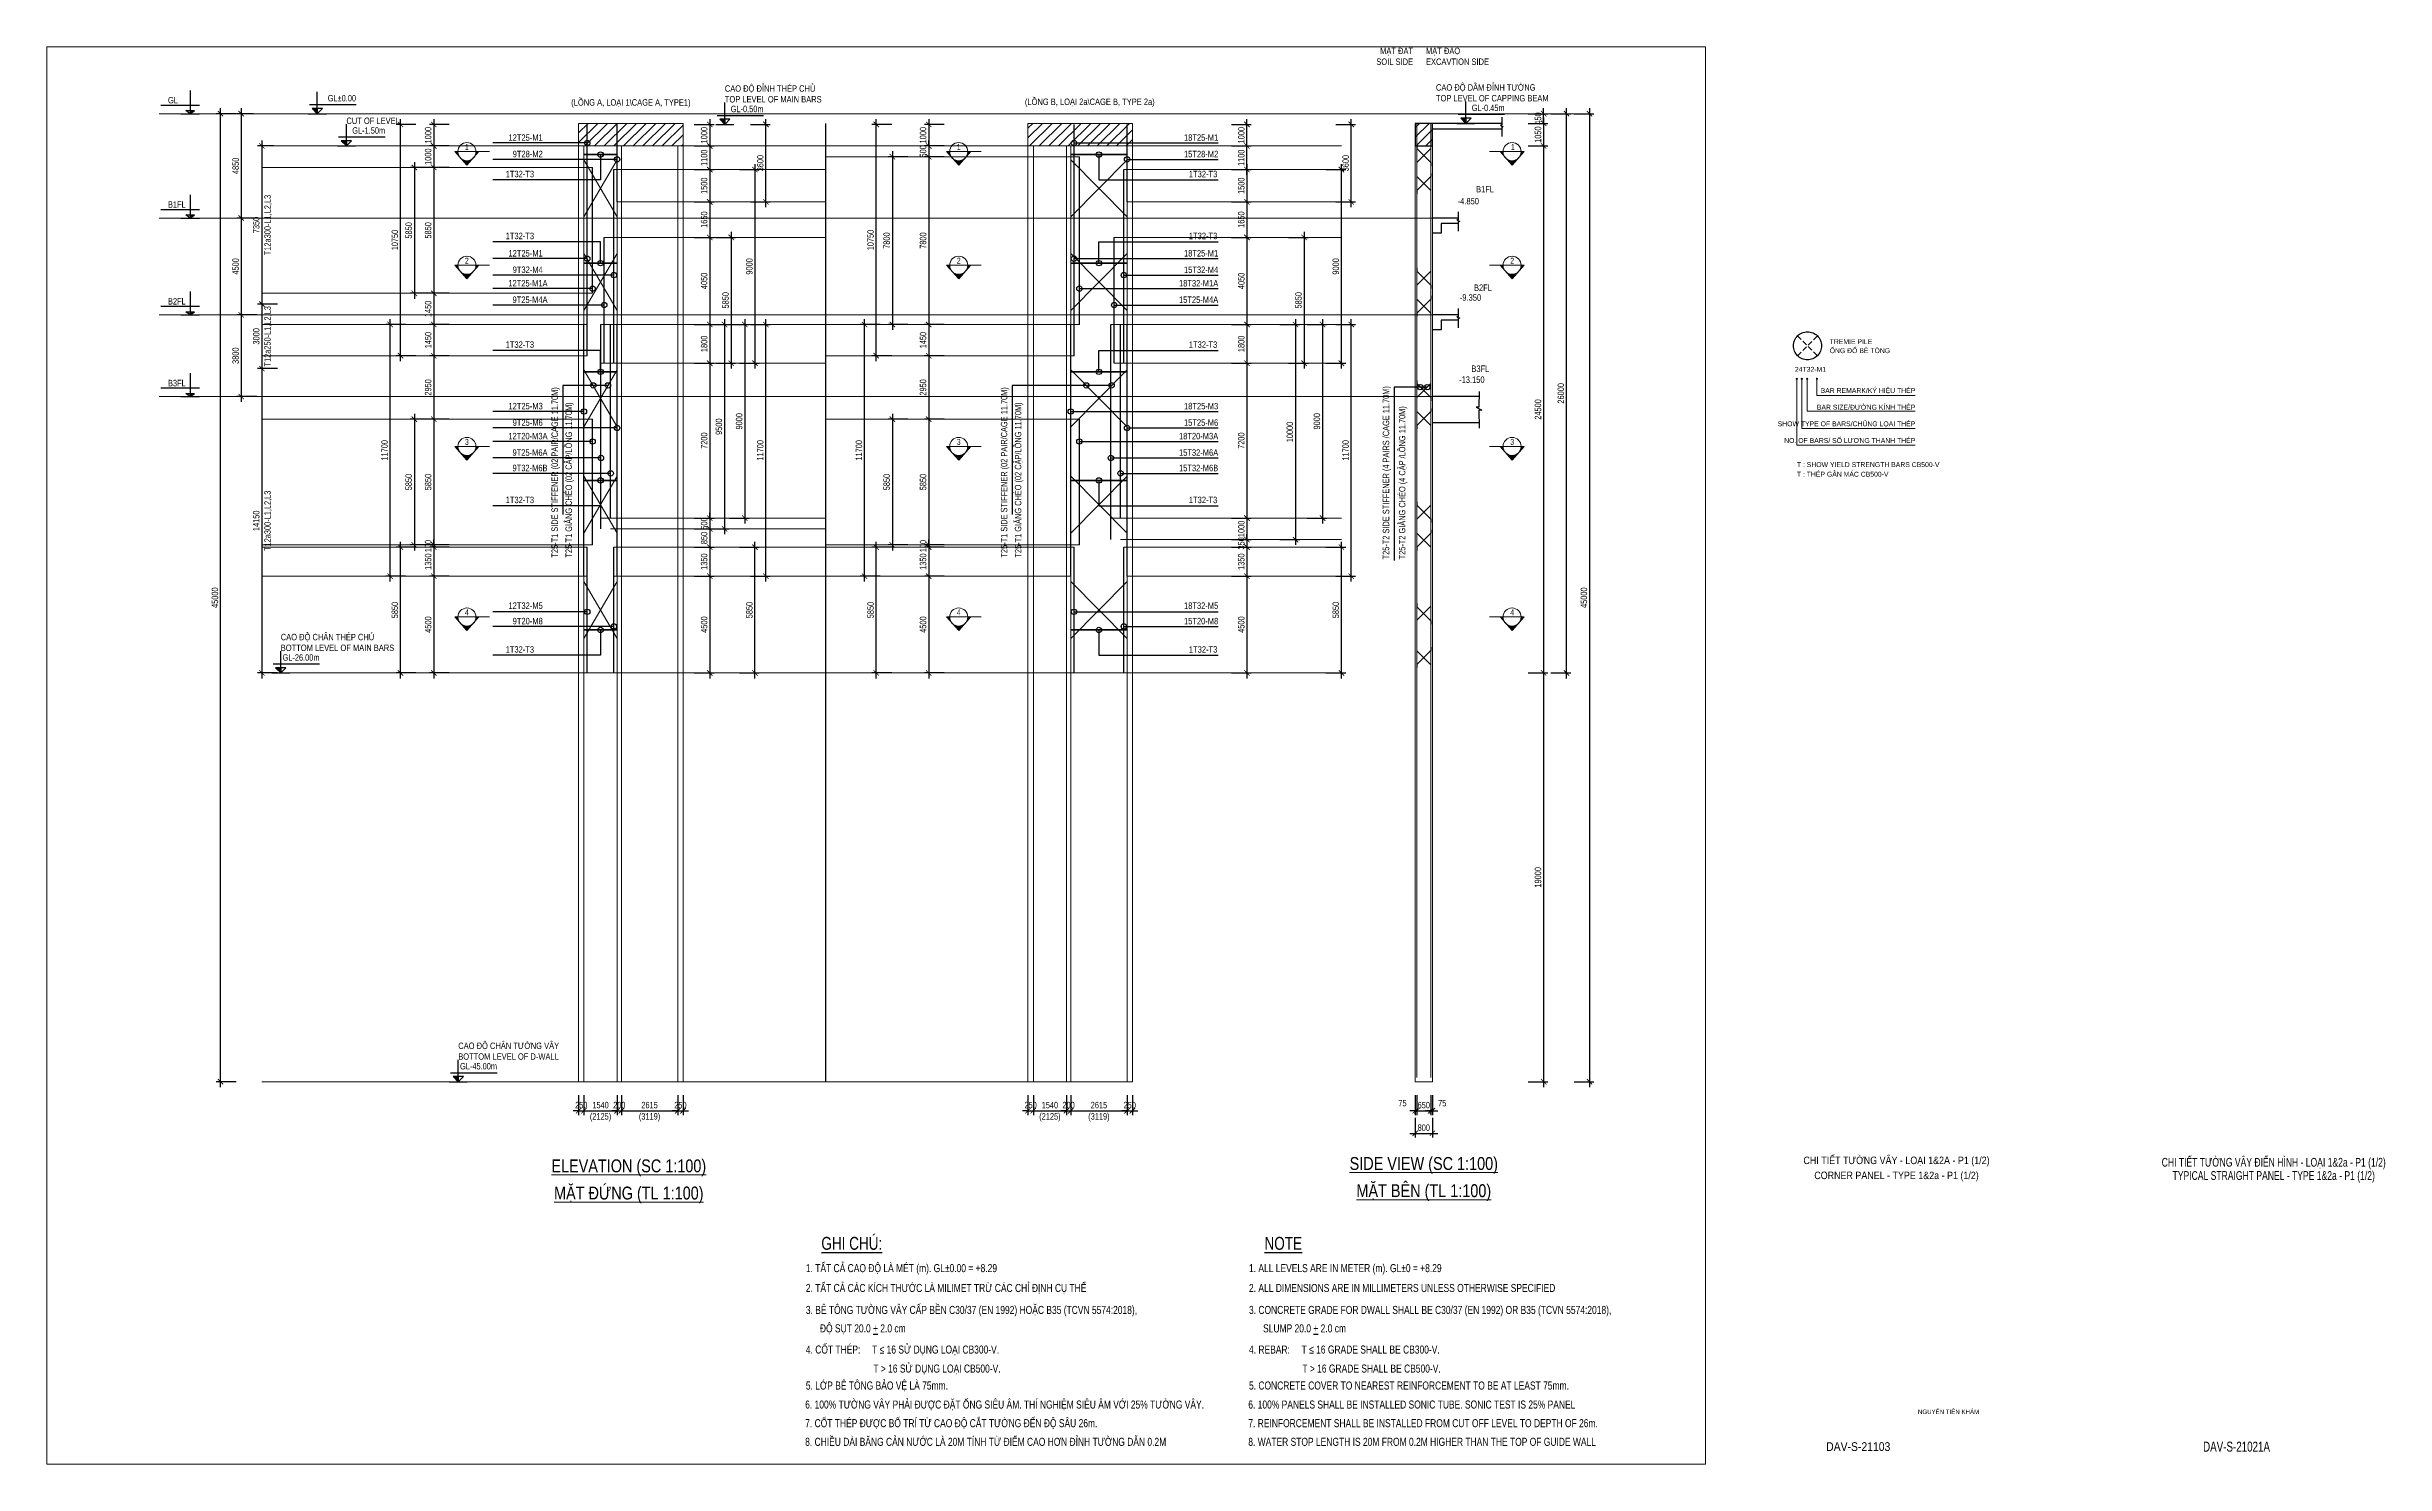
# Paper-space layout 'DAV-S-21103' of a CAD drawing. Header units: millimetres. Extents: x 58 to 992, y 17 to 584.
# The model-space entities are those that its viewports show. They can reach past a viewport. Long polylines and large blocks are cut down to what shows.
import ezdxf
from ezdxf.enums import TextEntityAlignment as Align

# ---------------------------------------------------------------- set-up
doc = ezdxf.new("R2010")
doc.units = ezdxf.units.MM
doc.header["$LTSCALE"] = 1200
doc.header["$PDMODE"] = 35
for name, pattern in [('CENTER2', [1.125, 0.75, -0.125, 0.125, -0.125]), ('CONTINOUS', [0]), ('HIDDEN', [0.375, 0.25, -0.125])]:
    doc.linetypes.add(name, pattern=pattern)
for name, color, linetype in [('0-TITLE', 1, 'Continuous'), ('CDC -TEXT KHUNG', 7, 'Continuous'), ('CDC.02.DIM', 1, 'Continuous'), ('CDC.06.TEXT', 2, 'Continuous'), ('CDC.10.HATCH', 251, 'Continuous'), ('CDC.11.NOTE', 8, 'Continuous'), ('CDC_06.TEXT', 2, 'Continuous'), ('MIE', 5, 'HIDDEN'), ('Q-Dim-line', 75, 'Continuous')]:
    doc.layers.add(name, color=color, linetype=linetype)
for name, color, linetype, lineweight in [('1', 9, 'Continuous', 13), ('BOUND', 3, 'Continuous', 20), ('C1CO', 4, 'Continuous', 35), ('CODE', 3, 'Continuous', 15), ('ENOTE', 2, 'Continuous', 15), ('Grid line', 160, 'CENTER2', 5), ('HIDE', 8, 'HIDDEN', 13), ('K-THUOC', 1, 'Continuous', 18), ('LEADER', 8, 'Continuous', 9), ('Q-Leader-line', 129, 'Continuous', 9), ('Q-Text', 2, 'Continuous', 5), ('S-Beam - Cont', 60, 'Continuous', 25), ('T1CO', 4, 'Continuous', 20), ('T1HI', 4, 'HIDDEN', 13), ('T2CO', 4, 'Continuous', 30), ('T2HI', 4, 'HIDDEN', 13), ('TCHI', 4, 'HIDDEN', 30), ('TEXTMA', 2, 'Continuous', 13), ('TEXTVN', 2, 'Continuous', 20)]:
    doc.layers.add(name, color=color, linetype=linetype, lineweight=lineweight)
doc.styles.add('Arial', font='arial.ttf', dxfattribs={"height": 480})
doc.styles.add('BIGTEXT', font='arial.ttf', dxfattribs={"width": 0.8})
doc.styles.add('DB_Arial', font='arial.ttf', dxfattribs={"width": 0.8})
doc.styles.add('DIMTEXT', font='romans.shx', dxfattribs={"width": 0.8})
doc.styles.add('KT CDC', font='arial.ttf', dxfattribs={"width": 0.85, "height": 200})
doc.styles.add('SMTEXT', font='arial.ttf', dxfattribs={"width": 0.75})
doc.styles.add('TEXTVN', font='VHELVCN.TTF', dxfattribs={"width": 0.8})
doc.dimstyles.new('75', dxfattribs={"dimscale": 75, "dimtxt": 1.4, "dimasz": 1, "dimexe": 1, "dimexo": 0, "dimgap": 0.6, "dimtad": 1, "dimdec": 0, "dimdsep": 46, "dimtxsty": 'DIMTEXT', "dimblk": 'ARCHTICK', "dimcen": 100, "dimdle": 0.2, "dimclrd": 75, "dimclre": 8, "dimclrt": 7, "dimadec": 1, "dimazin": 0, "dimtfac": 1, "dimtdec": 0, "dimtix": 1, "dimtmove": 2, "dimatfit": 3, "dimldrblk": 'ORIGIN', "dimfxl": 7, "dimfxlon": 1, "dimtolj": 1, "dimtzin": 0, "dimarcsym": 1})
doc.dimstyles.new('BSV1-100', dxfattribs={"dimtxt": 300, "dimasz": 250, "dimexe": 200, "dimexo": 0, "dimgap": 108, "dimtad": 1, "dimdec": 0, "dimdsep": 46, "dimtxsty": 'SMTEXT', "dimblk": 'ARCHTICK', "dimcen": 100, "dimdle": 250, "dimclrd": 256, "dimclre": 256, "dimclrt": 1, "dimadec": 0, "dimazin": 0, "dimtfac": 1, "dimtdec": 0, "dimtix": 1, "dimtmove": 2, "dimatfit": 3, "dimfxl": 720, "dimfxlon": 1, "dimtolj": 1, "dimtzin": 0, "dimarcsym": 0})
doc.dimstyles.new('BSV25', dxfattribs={"dimtxt": 300, "dimasz": 250, "dimexe": 200, "dimexo": 0, "dimgap": 108, "dimtad": 1, "dimdec": 0, "dimlfac": 0.25, "dimdsep": 46, "dimtxsty": 'SMTEXT', "dimblk": 'ARCHTICK', "dimcen": 100, "dimdle": 250, "dimclrd": 256, "dimclre": 256, "dimclrt": 2, "dimadec": 0, "dimazin": 0, "dimtfac": 1, "dimtdec": 0, "dimtix": 1, "dimtmove": 2, "dimatfit": 3, "dimfxl": 800, "dimfxlon": 1, "dimtolj": 1, "dimtzin": 0, "dimarcsym": 0})
pattern_1 = [(45, (136578.05, 0), (-224.506403, 224.506403), [])]

psp = doc.layouts.new('DAV-S-21103')

# ---------------------------------------------------------------- texts
at = {"layer": 'CDC_06.TEXT', "color": 4, "style": 'BIGTEXT', "width": 0.7}
for s, p in [('CHI TIẾT TƯỜNG VÂY ĐIỂN HÌNH - LOẠI 1&2a - P1 (1/2)', (947.9, 137.87)), ('TYPICAL STRAIGHT PANEL - TYPE 1&2a - P1 (1/2)', (947.9, 132.14))]:
    psp.add_text(s, height=3.5, dxfattribs=at).set_placement(p, align=Align.MIDDLE)
at = {"layer": 'CDC_06.TEXT', "color": 2, "linetype": 'ByBlock', "style": 'SMTEXT', "width": 0.7}
psp.add_text('DAV-S-21021A', height=4, dxfattribs=at).set_placement((933.04, 24.19), align=Align.MIDDLE)

msp = doc.modelspace()

# ---------------------------------------------------------------- texts
at = {"layer": 'ENOTE', "style": 'DB_Arial', "width": 0.8}
for s, p in [('-4.850', (2958607.2, -4216.9)), ('-9.350', (2958707.5, -8696.4)), ('-13.150', (2958674.4, -12514.8))]:
    msp.add_text(s, height=300, dxfattribs=at).set_placement(p)
at = {"layer": 'TEXTMA', "style": 'DB_Arial', "width": 0.8}
for s, p in [('12T25-M1', (2916098.6, -1261.5)), ('9T28-M2', (2916098.6, -2026.1)), ('1T32-T3', (2915695.4, -2954.9)), ('1T32-T3', (2915695.4, -5833.5)), ('12T25-M1', (2916098.6, -6639.5)), ('9T32-M4', (2916098.6, -7404.1)), ('12T25-M1A', (2916322.7, -8033.6)), ('9T25-M4A', (2916322.7, -8798.2)), ('1T32-T3', (2915695.4, -10883.5)), ('12T25-M3', (2916098.6, -13744.1)), ('12T20-M3A', (2916322.7, -15138.2)), ('9T25-M6', (2916098.6, -14508.8)), ('9T25-M6A', (2916322.7, -15902.9)), ('9T32-M6B', (2916322.2, -16620)), ('1T32-T3', (2915695.4, -18104.9)), ('12T32-M5', (2916098.6, -23019.7)), ('9T20-M8', (2916098.6, -23736.8)), ('1T32-T3', (2915695.4, -25054.9))]:
    msp.add_text(s, height=300, dxfattribs=at).set_placement(p, align=Align.RIGHT)
for s, p in [('18T25-M1', (2947482.5, -1261.5)), ('15T28-M2', (2947482.5, -2026.1)), ('1T32-T3', (2947438.3, -2954.9)), ('18T25-M1', (2947482.5, -6639.5)), ('1T32-T3', (2947438.3, -5833.5)), ('15T32-M4', (2947482.5, -7404.1)), ('18T32-M1A', (2947482.5, -8033.6)), ('15T25-M4A', (2947482.5, -8798.2)), ('1T32-T3', (2947438.3, -10883.5)), ('18T25-M3', (2947482.5, -13744.1)), ('18T20-M3A', (2947482.5, -15138.2)), ('15T25-M6', (2947482.5, -14508.8)), ('15T32-M6A', (2947482.5, -15902.9)), ('15T32-M6B', (2947482.5, -16620)), ('1T32-T3', (2947438.3, -18104.9)), ('18T32-M5', (2947482.5, -23019.7)), ('15T20-M8', (2947482.5, -23736.8)), ('1T32-T3', (2947438.3, -25054.9))]:
    msp.add_text(s, height=300, rotation=360, dxfattribs=at).set_placement(p, align=Align.RIGHT)
at = {"layer": 'TEXTVN', "style": 'DB_Arial', "width": 0.8}
for s, p in [('SOIL SIDE', (2956534.5, 2266.9)), ('MẶT ĐẤT', (2956534.5, 2766.9))]:
    msp.add_text(s, height=300, dxfattribs=at).set_placement(p, align=Align.RIGHT)
for s, p in [('MẶT ĐÀO', (2957134.5, 2766.9)), ('EXCAVTION SIDE', (2957134.5, 2266.9)), ('CAO ĐỘ ĐỈNH THÉP CHỦ', (2924558.6, 1020)), ('CAO ĐỘ DẦM ĐỈNH TƯỜNG', (2957598.2, 1070)), ('TOP LEVEL OF MAIN BARS', (2924558.6, 520)), ('TOP LEVEL OF CAPPING BEAM', (2957598.2, 570)), ('CUT OF LEVEL', (2906976.6, -480)), ('B1FL', (2959460.6, -3657.9)), ('B2FL', (2959366.1, -8240.2)), ('B3FL', (2959244.1, -12004.4)), ('CAO ĐỘ CHÂN THÉP CHỦ', (2903927.3, -24480)), ('BOTTOM LEVEL OF MAIN BARS', (2903927.3, -24980)), ('CAO ĐỘ CHÂN TƯỜNG VÂY', (2912173.7, -43480)), ('BOTTOM LEVEL OF D-WALL', (2912173.7, -43980))]:
    msp.add_text(s, height=300, dxfattribs=at).set_placement(p)
for s, p in [('(LỒNG A, LOẠI 1\\CAGE A, TYPE1)', (2917422.2, 372.8)), ('(LỒNG B, LOẠI 2a\\CAGE B, TYPE 2a)', (2938500.8, 404))]:
    msp.add_text(s, height=300, rotation=360, dxfattribs=at).set_placement(p)
at = {"layer": 'TEXTVN', "lineweight": 20, "style": 'SMTEXT', "width": 0.75}
for s, p in [('T25-T1 SIDE STIFFENER (02 PAIR/CAGE 11.70M)', (2916804.9, -20635.9)), ('T25-T1 GIẰNG CHÉO (02 CẶP/LỒNG 11.70M)', (2917454.9, -20635.9)), ('T25-T1 SIDE STIFFENER (02 PAIR/CAGE 11.70M)', (2937683, -20635.9)), ('T25-T1 GIẰNG CHÉO (02 CẶP/LỒNG 11.70M)', (2938333, -20635.9)), ('T25-T2 SIDE STIFFENER (4 PAIRS /CAGE 11.70M)', (2955426.2, -20717.4)), ('T25-T2 GIẰNG CHÉO (4 CẶP /LỒNG 11.70M)', (2956176.2, -20717.4))]:
    msp.add_text(s, height=300, rotation=90, dxfattribs=at).set_placement(p)
at = {"layer": 'TEXTVN', "style": 'DB_Arial', "width": 0.8}
for s, p in [('%%UELEVATION (SC 1:100)', (2920096.6, -48987)), ('%%USIDE VIEW (SC 1:100)', (2957033.3, -48875.9)), ('%%UMẶT ĐỨNG (TL 1:100)', (2920096.6, -50187)), ('%%UMẶT BÊN (TL 1:100)', (2957033.3, -50075.9))]:
    msp.add_text(s, height=600, dxfattribs=at).set_placement(p, align=Align.MIDDLE)

# ---------------------------------------------------------------- blocks, each defined once
blk = doc.blocks.new('_ArchTick')
at = {"color": 0, "linetype": 'ByBlock', "const_width": 0.15}
blk.add_lwpolyline([(-0.5, -0.5), (0.5, 0.5)], dxfattribs=at)
blk = doc.blocks.new('_Origin')
at = {"color": 0, "linetype": 'ByBlock', "lineweight": -2}
blk.add_line((0, 0), (-1, 0), dxfattribs=at)
blk.add_circle((0, 0), 0.5, dxfattribs=at)
blk = doc.blocks.new('*U1928')
at = {"layer": 'CDC -TEXT KHUNG', "color": 6, "width": 0.85}
for tag, height, style, p in [('TEN_BV_V', 3, 'SMTEXT', (-50.06, 121.5)), ('TEN_BV_E', 3, 'Arial', (-50.06, 115.5)), ('SH_BV', 3.5, 'Arial', (-65.35, 7.06))]:
    blk.add_attdef(tag, text='', height=height, dxfattribs=dict(at, style=style)).set_placement(p, align=Align.MIDDLE_CENTER)
blk = doc.blocks.new('A$C7e6bd379')
at = {"layer": 'CDC.06.TEXT', "linetype": 'Continuous', "style": 'SMTEXT', "width": 0.75}
for s, p in [('%%UGHI CHÚ:', (0, 480)), ('%%UNOTE', (16471, 480))]:
    blk.add_text(s, height=480, dxfattribs=at).set_placement(p, align=Align.TOP_LEFT)
at = {"layer": 'CDC.06.TEXT', "style": 'SMTEXT', "width": 0.75}
for s, p in [('1. TẤT CẢ CAO ĐỘ LÀ MÉT (m). GL%%P0.00 = +8.29 ', (-576, -831)), ('1. ALL LEVELS ARE IN METER (m). GL%%P0 = +8.29 ', (15895, -831)), ('2. TẤT CẢ CÁC KÍCH THƯỚC LÀ MILIMET TRỪ CÁC CHỈ ĐỊNH CỤ THỂ', (-576, -1570)), ('2. ALL DIMENSIONS ARE IN MILLIMETERS UNLESS OTHERWISE SPECIFIED', (15895, -1570)), ('3. BÊ TÔNG TƯỜNG VÂY CẤP BỀN C30/37 (EN 1992) HOẶC B35 (TCVN 5574:2018),', (-576, -2387)), ('3. CONCRETE GRADE FOR DWALL SHALL BE C30/37 (EN 1992) OR B35 (TCVN 5574:2018),', (15895, -2387)), ('4. CỐT THÉP:     T ≤ 16 SỬ DỤNG LOẠI CB300-V.', (-576, -3860)), ('ĐỘ SỤT 20.0 %%U+%%U 2.0 cm', (-53, -3072)), ('SLUMP 20.0 %%U+%%U 2.0 cm', (16418, -3072)), ('                             T > 16 SỬ DỤNG LOẠI CB500-V.', (-601, -4567)), ('4. REBAR:     T ≤ 16 GRADE SHALL BE CB300-V.', (15895, -3860)), ('                       T > 16 GRADE SHALL BE CB500-V.', (15869, -4567)), ('5. LỚP BÊ TÔNG BẢO VỆ LÀ 75mm.', (-576, -5198)), ('5. CONCRETE COVER TO NEAREST REINFORCEMENT TO BE AT LEAST 75mm.', (15895, -5198)), ('6. 100%%% TƯỜNG VÂY PHẢI ĐƯỢC ĐẶT ỐNG SIÊU ÂM. THÍ NGHIỆM SIÊU ÂM VỚI 25%%% TƯỜNG VÂY.', (-601, -5905)), ('6. 100%%% PANELS SHALL BE INSTALLED SONIC TUBE. SONIC TEST IS 25%%% PANEL ', (15869, -5905)), ('8. CHIỀU DÀI BĂNG CẢN NƯỚC LÀ 20M TÍNH TỪ ĐIỂM CAO HƠN ĐỈNH TƯỜNG DẪN 0.2M', (-601, -7291)), ('7. CỐT THÉP ĐƯỢC BỐ TRÍ TỪ CAO ĐỘ CẮT TƯỜNG ĐẾN ĐỘ SÂU 26m. ', (-601, -6598)), ('7. REINFORCEMENT SHALL BE INSTALLED FROM CUT OFF LEVEL TO DEPTH OF 26m. ', (15869, -6598)), ('8. WATER STOP LENGTH IS 20M FROM 0.2M HIGHER THAN THE TOP OF GUIDE WALL', (15869, -7291))]:
    blk.add_text(s, height=300, dxfattribs=at).set_placement(p)
blk = doc.blocks.new('*D275')
at = {"layer": 'Defpoints', "color": 0, "transparency": 16777216}
for p in [(2956633, -45900), (2957433, -45900), (2957433, -47400)]:
    blk.add_point(p, dxfattribs=at)
at = {"layer": 'K-THUOC', "lineweight": -2, "transparency": 16777216}
for p, q in [((2956633, -46680), (2956633, -47600)), ((2957433, -46680), (2957433, -47600)), ((2956383, -47400), (2957683, -47400))]:
    blk.add_line(p, q, dxfattribs=at)
at = {"layer": 'K-THUOC', "lineweight": -2, "transparency": 16777216, "xscale": 250, "yscale": 250, "zscale": 250, "rotation": 180}
blk.add_blockref('_ArchTick', (2956633, -47400), dxfattribs=at)
at = {"layer": 'K-THUOC', "lineweight": -2, "transparency": 16777216, "xscale": 250, "yscale": 250, "zscale": 250}
blk.add_blockref('_ArchTick', (2957433, -47400), dxfattribs=at)
at = {"layer": 'K-THUOC', "color": 1, "transparency": 16777216, "insert": (2957033, -47139), "char_height": 300, "attachment_point": 5, "style": 'SMTEXT'}
blk.add_mtext('\\A1;800', dxfattribs=at)
blk = doc.blocks.new('*D276')
at = {"layer": 'Defpoints', "color": 0, "transparency": 16777216}
for p in [(2956633, -45600), (2956708, -45600), (2956708, -46350)]:
    blk.add_point(p, dxfattribs=at)
at = {"layer": 'K-THUOC', "lineweight": -2, "transparency": 16777216}
for p, q in [((2956633, -45630), (2956633, -46550)), ((2956708, -45630), (2956708, -46550)), ((2956633, -46350), (2956383, -46350)), ((2956633, -46350), (2956708, -46350)), ((2956708, -46350), (2956958, -46350))]:
    blk.add_line(p, q, dxfattribs=at)
at = {"layer": 'K-THUOC', "lineweight": -2, "transparency": 16777216, "xscale": 250, "yscale": 250, "zscale": 250}
blk.add_blockref('_ArchTick', (2956633, -46350), dxfattribs=at)
at = {"layer": 'K-THUOC', "lineweight": -2, "transparency": 16777216, "xscale": 250, "yscale": 250, "zscale": 250, "rotation": 180}
blk.add_blockref('_ArchTick', (2956708, -46350), dxfattribs=at)
at = {"layer": 'K-THUOC', "color": 1, "transparency": 16777216, "insert": (2956042, -46000), "char_height": 300, "attachment_point": 5, "style": 'SMTEXT'}
blk.add_mtext('\\A1;75', dxfattribs=at)
blk = doc.blocks.new('*D277')
at = {"layer": 'Defpoints', "color": 0, "transparency": 16777216}
for p in [(2956708, -45600), (2957358, -45600), (2957358, -46350)]:
    blk.add_point(p, dxfattribs=at)
at = {"layer": 'K-THUOC', "lineweight": -2, "transparency": 16777216}
for p, q in [((2956708, -45630), (2956708, -46550)), ((2957358, -45630), (2957358, -46550)), ((2956708, -46350), (2956458, -46350)), ((2956708, -46350), (2957358, -46350)), ((2957358, -46350), (2957608, -46350))]:
    blk.add_line(p, q, dxfattribs=at)
at = {"layer": 'K-THUOC', "lineweight": -2, "transparency": 16777216, "xscale": 250, "yscale": 250, "zscale": 250}
blk.add_blockref('_ArchTick', (2956708, -46350), dxfattribs=at)
at = {"layer": 'K-THUOC', "lineweight": -2, "transparency": 16777216, "xscale": 250, "yscale": 250, "zscale": 250, "rotation": 180}
blk.add_blockref('_ArchTick', (2957358, -46350), dxfattribs=at)
at = {"layer": 'K-THUOC', "color": 1, "transparency": 16777216, "insert": (2957033, -46089), "char_height": 300, "attachment_point": 5, "style": 'SMTEXT'}
blk.add_mtext('\\A1;650', dxfattribs=at)
blk = doc.blocks.new('*D278')
at = {"layer": 'Defpoints', "color": 0, "transparency": 16777216}
for p in [(2957358, -45600), (2957433, -45600), (2957433, -46350)]:
    blk.add_point(p, dxfattribs=at)
at = {"layer": 'K-THUOC', "lineweight": -2, "transparency": 16777216}
for p, q in [((2957358, -45630), (2957358, -46550)), ((2957433, -45630), (2957433, -46550)), ((2957358, -46350), (2957108, -46350)), ((2957358, -46350), (2957433, -46350)), ((2957433, -46350), (2957683, -46350))]:
    blk.add_line(p, q, dxfattribs=at)
at = {"layer": 'K-THUOC', "lineweight": -2, "transparency": 16777216, "xscale": 250, "yscale": 250, "zscale": 250}
blk.add_blockref('_ArchTick', (2957358, -46350), dxfattribs=at)
at = {"layer": 'K-THUOC', "lineweight": -2, "transparency": 16777216, "xscale": 250, "yscale": 250, "zscale": 250, "rotation": 180}
blk.add_blockref('_ArchTick', (2957433, -46350), dxfattribs=at)
at = {"layer": 'K-THUOC', "color": 1, "transparency": 16777216, "insert": (2957889, -46000), "char_height": 300, "attachment_point": 5, "style": 'SMTEXT'}
blk.add_mtext('\\A1;75', dxfattribs=at)
blk = doc.blocks.new('*D279')
at = {"layer": 'Defpoints', "color": 0, "transparency": 16777216}
for p in [(2917764, -45600), (2918014, -45600), (2918014, -46350)]:
    blk.add_point(p, dxfattribs=at)
at = {"layer": 'K-THUOC', "lineweight": -2, "transparency": 16777216}
for p, q in [((2917764, -45630), (2917764, -46550)), ((2918014, -45630), (2918014, -46550)), ((2917764, -46350), (2917514, -46350)), ((2917764, -46350), (2918014, -46350)), ((2918014, -46350), (2918264, -46350))]:
    blk.add_line(p, q, dxfattribs=at)
at = {"layer": 'K-THUOC', "lineweight": -2, "transparency": 16777216, "xscale": 250, "yscale": 250, "zscale": 250}
blk.add_blockref('_ArchTick', (2917764, -46350), dxfattribs=at)
at = {"layer": 'K-THUOC', "lineweight": -2, "transparency": 16777216, "xscale": 250, "yscale": 250, "zscale": 250, "rotation": 180}
blk.add_blockref('_ArchTick', (2918014, -46350), dxfattribs=at)
at = {"layer": 'K-THUOC', "color": 1, "transparency": 16777216, "insert": (2917889, -46089), "char_height": 300, "attachment_point": 5, "style": 'SMTEXT'}
blk.add_mtext('\\A1;250', dxfattribs=at)
blk = doc.blocks.new('*D280')
at = {"layer": 'Defpoints', "color": 0, "transparency": 16777216}
for p in [(2919554, -45600), (2919754, -45600), (2919754, -46350)]:
    blk.add_point(p, dxfattribs=at)
at = {"layer": 'K-THUOC', "lineweight": -2, "transparency": 16777216}
for p, q in [((2919554, -45630), (2919554, -46550)), ((2919754, -45630), (2919754, -46550)), ((2919554, -46350), (2919304, -46350)), ((2919554, -46350), (2919754, -46350)), ((2919754, -46350), (2920004, -46350))]:
    blk.add_line(p, q, dxfattribs=at)
at = {"layer": 'K-THUOC', "lineweight": -2, "transparency": 16777216, "xscale": 250, "yscale": 250, "zscale": 250}
blk.add_blockref('_ArchTick', (2919554, -46350), dxfattribs=at)
at = {"layer": 'K-THUOC', "lineweight": -2, "transparency": 16777216, "xscale": 250, "yscale": 250, "zscale": 250, "rotation": 180}
blk.add_blockref('_ArchTick', (2919754, -46350), dxfattribs=at)
at = {"layer": 'K-THUOC', "color": 1, "transparency": 16777216, "insert": (2919654, -46089), "char_height": 300, "attachment_point": 5, "style": 'SMTEXT'}
blk.add_mtext('\\A1;200', dxfattribs=at)
blk = doc.blocks.new('*D281')
at = {"layer": 'Defpoints', "color": 0, "transparency": 16777216}
for p in [(2922369, -45600), (2922619, -45600), (2922619, -46350)]:
    blk.add_point(p, dxfattribs=at)
at = {"layer": 'K-THUOC', "lineweight": -2, "transparency": 16777216}
for p, q in [((2922369, -45630), (2922369, -46550)), ((2922619, -45630), (2922619, -46550)), ((2922369, -46350), (2922119, -46350)), ((2922369, -46350), (2922619, -46350)), ((2922619, -46350), (2922869, -46350))]:
    blk.add_line(p, q, dxfattribs=at)
at = {"layer": 'K-THUOC', "lineweight": -2, "transparency": 16777216, "xscale": 250, "yscale": 250, "zscale": 250}
blk.add_blockref('_ArchTick', (2922369, -46350), dxfattribs=at)
at = {"layer": 'K-THUOC', "lineweight": -2, "transparency": 16777216, "xscale": 250, "yscale": 250, "zscale": 250, "rotation": 180}
blk.add_blockref('_ArchTick', (2922619, -46350), dxfattribs=at)
at = {"layer": 'K-THUOC', "color": 1, "transparency": 16777216, "insert": (2922494, -46089), "char_height": 300, "attachment_point": 5, "style": 'SMTEXT'}
blk.add_mtext('\\A1;250', dxfattribs=at)
blk = doc.blocks.new('*D282')
at = {"layer": 'Defpoints', "color": 0, "transparency": 16777216}
for p in [(2901130, 0), (2902653, 0), (2902932, -45000)]:
    blk.add_point(p, dxfattribs=at)
at = {"layer": 'K-THUOC', "lineweight": -2, "transparency": 16777216}
for p, q in [((2901130, -45250), (2901130, 250)), ((2901850, 0), (2900930, 0)), ((2901850, -45000), (2900930, -45000))]:
    blk.add_line(p, q, dxfattribs=at)
at = {"layer": 'K-THUOC', "lineweight": -2, "transparency": 16777216, "xscale": 250, "yscale": 250, "zscale": 250}
for p, rotation in [((2901130, 0), 90), ((2901130, -45000), 270)]:
    blk.add_blockref('_ArchTick', p, dxfattribs=dict(at, rotation=rotation))
at = {"layer": 'K-THUOC', "color": 1, "transparency": 16777216, "insert": (2900869, -22500), "char_height": 300, "attachment_point": 5, "rotation": 90, "style": 'SMTEXT'}
blk.add_mtext('\\A1;45000', dxfattribs=at)
blk = doc.blocks.new('*D283')
at = {"layer": 'Defpoints', "color": 0, "transparency": 16777216}
for p in [(2904550, -8850), (2903050, -11850), (2904587, -11850)]:
    blk.add_point(p, dxfattribs=at)
at = {"layer": 'K-THUOC', "lineweight": -2, "transparency": 16777216}
for p, q in [((2903050, -8600), (2903050, -12100)), ((2903770, -8850), (2902850, -8850)), ((2903770, -11850), (2902850, -11850))]:
    blk.add_line(p, q, dxfattribs=at)
at = {"layer": 'K-THUOC', "lineweight": -2, "transparency": 16777216, "xscale": 250, "yscale": 250, "zscale": 250}
for p, rotation in [((2903050, -8850), 90), ((2903050, -11850), 270)]:
    blk.add_blockref('_ArchTick', p, dxfattribs=dict(at, rotation=rotation))
at = {"layer": 'K-THUOC', "color": 1, "transparency": 16777216, "char_height": 300, "attachment_point": 5, "rotation": 90, "style": 'SMTEXT'}
for s, insert in [('\\A1;T12a250-L1,L2,L3', (2903339, -10350)), ('\\A1;3000', (2902789, -10350))]:
    blk.add_mtext(s, dxfattribs=dict(at, insert=insert))
blk = doc.blocks.new('*D284')
at = {"layer": 'Defpoints', "color": 0, "transparency": 16777216}
for p in [(2904587, -11850), (2903050, -26000), (2907012, -26000)]:
    blk.add_point(p, dxfattribs=at)
at = {"layer": 'K-THUOC', "lineweight": -2, "transparency": 16777216}
for p, q in [((2903770, -11850), (2902850, -11850)), ((2903050, -11600), (2903050, -26250)), ((2903770, -26000), (2902850, -26000))]:
    blk.add_line(p, q, dxfattribs=at)
at = {"layer": 'K-THUOC', "lineweight": -2, "transparency": 16777216, "xscale": 250, "yscale": 250, "zscale": 250}
for p, rotation in [((2903050, -11850), 90), ((2903050, -26000), 270)]:
    blk.add_blockref('_ArchTick', p, dxfattribs=dict(at, rotation=rotation))
at = {"layer": 'K-THUOC', "color": 1, "transparency": 16777216, "char_height": 300, "attachment_point": 5, "rotation": 90, "style": 'SMTEXT'}
for s, insert in [('\\A1;T12a300-L1,L2,L3', (2903339, -18925)), ('\\A1;14150', (2902789, -18925))]:
    blk.add_mtext(s, dxfattribs=dict(at, insert=insert))
blk = doc.blocks.new('SIGSEC')
at = {"layer": '1', "lineweight": 9}
h = blk.add_hatch(color=256, dxfattribs=at)
h.dxf.hatch_style = 1
h.paths.add_polyline_path([(-420, 0), (-560, 0), (-315, -278, -0.1826758)])
h = blk.add_hatch(color=256, dxfattribs=at)
h.dxf.hatch_style = 1
h.paths.add_polyline_path([(560, 0), (420, 0, -0.1826758), (315, -278)])
h = blk.add_hatch(color=256, dxfattribs=at)
h.dxf.hatch_style = 1
h.paths.add_polyline_path([(315, -278, -0.4514162), (-315, -278), (0, -635)])
at = {"layer": '1', "lineweight": 9, "elevation": 0}
blk.add_lwpolyline([(1050, 0), (-560, 0), (0, -635), (560, 0)], dxfattribs=at)
at = {"layer": '1', "lineweight": 9}
blk.add_circle((0, 0), 420, dxfattribs=at)
at = {"layer": 'BOUND', "lineweight": 9, "style": 'TEXTVN', "width": 0.8}
blk.add_attdef('SEC', text='', height=280, dxfattribs=at).set_placement((0, 210, 0), align=Align.MIDDLE_CENTER)
blk = doc.blocks.new('*D285')
at = {"layer": 'Defpoints', "color": 0, "transparency": 16777216}
for p in [(2903600, -1500), (2903050, -8850), (2904550, -8850)]:
    blk.add_point(p, dxfattribs=at)
at = {"layer": 'K-THUOC', "lineweight": -2, "transparency": 16777216}
for p, q in [((2903600, -1500), (2902850, -1500)), ((2903050, -1250), (2903050, -9100)), ((2903770, -8850), (2902850, -8850))]:
    blk.add_line(p, q, dxfattribs=at)
at = {"layer": 'K-THUOC', "lineweight": -2, "transparency": 16777216, "xscale": 250, "yscale": 250, "zscale": 250}
for p, rotation in [((2903050, -1500), 90), ((2903050, -8850), 270)]:
    blk.add_blockref('_ArchTick', p, dxfattribs=dict(at, rotation=rotation))
at = {"layer": 'K-THUOC', "color": 1, "transparency": 16777216, "char_height": 300, "attachment_point": 5, "rotation": 90, "style": 'SMTEXT'}
for s, insert in [('\\A1;T12a300-L1,L2,L3', (2903339, -5175)), ('\\A1;7350', (2902789, -5175))]:
    blk.add_mtext(s, dxfattribs=dict(at, insert=insert))
blk = doc.blocks.new('tag_cd')
at = {"layer": 'CDC.10.HATCH'}
blk.add_hatch(color=256, dxfattribs=at).paths.add_polyline_path([(180, 240), (420, 0), (420, 240)])
at = {"layer": 'CDC.02.DIM'}
for points in [[(0, 0), (840, 0)], [(60, 420), (2220, 420)], [(420, 240), (420, 0), (660, 240), (180, 240), (420, 0), (420, 1020)]]:
    blk.add_lwpolyline(points, dxfattribs=at)
at = {"layer": 'CDC.06.TEXT', "ltscale": 0.5, "style": 'SMTEXT', "width": 0.75}
blk.add_attdef('CD', text='', height=300, dxfattribs=at).set_placement((2220, 570), align=Align.RIGHT)
blk = doc.blocks.new('*D286')
at = {"layer": 'Defpoints', "color": 0, "transparency": 16777216}
for p in [(2902653, 0), (2902090, -4850), (2937204, -4850)]:
    blk.add_point(p, dxfattribs=at)
at = {"layer": 'K-THUOC', "lineweight": -2, "transparency": 16777216}
for p, q in [((2902090, 250), (2902090, -5100)), ((2902653, 0), (2901890, 0)), ((2902810, -4850), (2901890, -4850))]:
    blk.add_line(p, q, dxfattribs=at)
at = {"layer": 'K-THUOC', "lineweight": -2, "transparency": 16777216, "xscale": 250, "yscale": 250, "zscale": 250}
for p, rotation in [((2902090, 0), 90), ((2902090, -4850), 270)]:
    blk.add_blockref('_ArchTick', p, dxfattribs=dict(at, rotation=rotation))
at = {"layer": 'K-THUOC', "color": 1, "transparency": 16777216, "insert": (2901829, -2425), "char_height": 300, "attachment_point": 5, "rotation": 90, "style": 'SMTEXT'}
blk.add_mtext('\\A1;4850', dxfattribs=at)
blk = doc.blocks.new('*D287')
at = {"layer": 'Defpoints', "color": 0, "transparency": 16777216}
for p in [(2937204, -4850), (2902090, -9350), (2937204, -9350)]:
    blk.add_point(p, dxfattribs=at)
at = {"layer": 'K-THUOC', "lineweight": -2, "transparency": 16777216}
for p, q in [((2902810, -4850), (2901890, -4850)), ((2902090, -4600), (2902090, -9600)), ((2902810, -9350), (2901890, -9350))]:
    blk.add_line(p, q, dxfattribs=at)
at = {"layer": 'K-THUOC', "lineweight": -2, "transparency": 16777216, "xscale": 250, "yscale": 250, "zscale": 250}
for p, rotation in [((2902090, -4850), 90), ((2902090, -9350), 270)]:
    blk.add_blockref('_ArchTick', p, dxfattribs=dict(at, rotation=rotation))
at = {"layer": 'K-THUOC', "color": 1, "transparency": 16777216, "insert": (2901829, -7100), "char_height": 300, "attachment_point": 5, "rotation": 90, "style": 'SMTEXT'}
blk.add_mtext('\\A1;4500', dxfattribs=at)
blk = doc.blocks.new('*D288')
at = {"layer": 'Defpoints', "color": 0, "transparency": 16777216}
for p in [(2937204, -9350), (2902090, -13150), (2937204, -13150)]:
    blk.add_point(p, dxfattribs=at)
at = {"layer": 'K-THUOC', "lineweight": -2, "transparency": 16777216}
for p, q in [((2902810, -9350), (2901890, -9350)), ((2902090, -9100), (2902090, -13400)), ((2902810, -13150), (2901890, -13150))]:
    blk.add_line(p, q, dxfattribs=at)
at = {"layer": 'K-THUOC', "lineweight": -2, "transparency": 16777216, "xscale": 250, "yscale": 250, "zscale": 250}
for p, rotation in [((2902090, -9350), 90), ((2902090, -13150), 270)]:
    blk.add_blockref('_ArchTick', p, dxfattribs=dict(at, rotation=rotation))
at = {"layer": 'K-THUOC', "color": 1, "transparency": 16777216, "insert": (2901829, -11250), "char_height": 300, "attachment_point": 5, "rotation": 90, "style": 'SMTEXT'}
blk.add_mtext('\\A1;3800', dxfattribs=at)
blk = doc.blocks.new('A$Cf5debca8')
at = {"layer": 'CDC.02.DIM'}
blk.add_hatch(color=256, dxfattribs=at).paths.add_polyline_path([(-242, 146), (-438, 146), (-438, 0)])
for p, q in [((-1809, 398), (0, 398)), ((-875, 0), (0, 0)), ((-438, 0), (-633, 146)), ((-633, 146), (-242, 146)), ((-438, 1084), (-438, 0)), ((-438, 0), (-242, 146))]:
    blk.add_line(p, q, dxfattribs=at)
at = {"layer": 'CDC.06.TEXT', "style": 'SMTEXT', "width": 0.75}
blk.add_attdef('CD', (-1469, 478), '', height=300, dxfattribs=at)
blk = doc.blocks.new('*D289')
at = {"layer": 'Defpoints', "color": 0, "transparency": 16777216}
for p in [(2957433, 0), (2962601, 0), (2957433, -450)]:
    blk.add_point(p, dxfattribs=at)
at = {"layer": 'K-THUOC', "lineweight": -2, "transparency": 16777216}
for p, q in [((2961881, 0), (2962801, 0)), ((2962601, 0), (2962601, 250)), ((2962601, -450), (2962601, 0)), ((2961881, -450), (2962801, -450)), ((2962601, -450), (2962601, -700))]:
    blk.add_line(p, q, dxfattribs=at)
at = {"layer": 'K-THUOC', "lineweight": -2, "transparency": 16777216, "xscale": 250, "yscale": 250, "zscale": 250}
for p, rotation in [((2962601, 0), 270), ((2962601, -450), 90)]:
    blk.add_blockref('_ArchTick', p, dxfattribs=dict(at, rotation=rotation))
at = {"layer": 'K-THUOC', "color": 1, "transparency": 16777216, "insert": (2962340, -225), "char_height": 300, "attachment_point": 5, "rotation": 90, "style": 'SMTEXT'}
blk.add_mtext('\\A1;450', dxfattribs=at)
blk = doc.blocks.new('*D290')
at = {"layer": 'Defpoints', "color": 0, "transparency": 16777216}
for p in [(2957433, -450), (2957433, -1500), (2962601, -1500)]:
    blk.add_point(p, dxfattribs=at)
at = {"layer": 'K-THUOC', "lineweight": -2, "transparency": 16777216}
for p, q in [((2961881, -450), (2962801, -450)), ((2962601, -200), (2962601, -1750)), ((2961881, -1500), (2962801, -1500))]:
    blk.add_line(p, q, dxfattribs=at)
at = {"layer": 'K-THUOC', "lineweight": -2, "transparency": 16777216, "xscale": 250, "yscale": 250, "zscale": 250}
for p, rotation in [((2962601, -450), 90), ((2962601, -1500), 270)]:
    blk.add_blockref('_ArchTick', p, dxfattribs=dict(at, rotation=rotation))
at = {"layer": 'K-THUOC', "color": 1, "transparency": 16777216, "insert": (2962340, -975), "char_height": 300, "attachment_point": 5, "rotation": 90, "style": 'SMTEXT'}
blk.add_mtext('\\A1;1050', dxfattribs=at)
blk = doc.blocks.new('*D291')
at = {"layer": 'Defpoints', "color": 0, "transparency": 16777216}
for p in [(2957433, -1500), (2951737, -26000), (2962601, -26000)]:
    blk.add_point(p, dxfattribs=at)
at = {"layer": 'K-THUOC', "lineweight": -2, "transparency": 16777216}
for p, q in [((2961881, -1500), (2962801, -1500)), ((2962601, -1250), (2962601, -26250)), ((2961881, -26000), (2962801, -26000))]:
    blk.add_line(p, q, dxfattribs=at)
at = {"layer": 'K-THUOC', "lineweight": -2, "transparency": 16777216, "xscale": 250, "yscale": 250, "zscale": 250}
for p, rotation in [((2962601, -1500), 90), ((2962601, -26000), 270)]:
    blk.add_blockref('_ArchTick', p, dxfattribs=dict(at, rotation=rotation))
at = {"layer": 'K-THUOC', "color": 1, "transparency": 16777216, "insert": (2962340, -13750), "char_height": 300, "attachment_point": 5, "rotation": 90, "style": 'SMTEXT'}
blk.add_mtext('\\A1;24500', dxfattribs=at)
blk = doc.blocks.new('*D292')
at = {"layer": 'Defpoints', "color": 0, "transparency": 16777216}
for p in [(2951737, -26000), (2953458, -45000), (2962601, -45000)]:
    blk.add_point(p, dxfattribs=at)
at = {"layer": 'K-THUOC', "lineweight": -2, "transparency": 16777216}
for p, q in [((2961881, -26000), (2962801, -26000)), ((2962601, -25750), (2962601, -45250)), ((2961881, -45000), (2962801, -45000))]:
    blk.add_line(p, q, dxfattribs=at)
at = {"layer": 'K-THUOC', "lineweight": -2, "transparency": 16777216, "xscale": 250, "yscale": 250, "zscale": 250}
for p, rotation in [((2962601, -26000), 90), ((2962601, -45000), 270)]:
    blk.add_blockref('_ArchTick', p, dxfattribs=dict(at, rotation=rotation))
at = {"layer": 'K-THUOC', "color": 1, "transparency": 16777216, "insert": (2962340, -35500), "char_height": 300, "attachment_point": 5, "rotation": 90, "style": 'SMTEXT'}
blk.add_mtext('\\A1;19000', dxfattribs=at)
blk = doc.blocks.new('*D293')
at = {"layer": 'Defpoints', "color": 0, "transparency": 16777216}
for p in [(2956633, 0), (2963662, 0), (2951737, -26000)]:
    blk.add_point(p, dxfattribs=at)
at = {"layer": 'K-THUOC', "lineweight": -2, "transparency": 16777216}
for p, q in [((2962942, 0), (2963862, 0)), ((2963662, -26250), (2963662, 250)), ((2962942, -26000), (2963862, -26000))]:
    blk.add_line(p, q, dxfattribs=at)
at = {"layer": 'K-THUOC', "lineweight": -2, "transparency": 16777216, "xscale": 250, "yscale": 250, "zscale": 250}
for p, rotation in [((2963662, 0), 90), ((2963662, -26000), 270)]:
    blk.add_blockref('_ArchTick', p, dxfattribs=dict(at, rotation=rotation))
at = {"layer": 'K-THUOC', "color": 1, "transparency": 16777216, "insert": (2963401, -13000), "char_height": 300, "attachment_point": 5, "rotation": 90, "style": 'SMTEXT'}
blk.add_mtext('\\A1;26000', dxfattribs=at)
blk = doc.blocks.new('*D294')
at = {"layer": 'Defpoints', "color": 0, "transparency": 16777216}
for p in [(2956633, 0), (2956633, -45000), (2964734, -45000)]:
    blk.add_point(p, dxfattribs=at)
at = {"layer": 'K-THUOC', "lineweight": -2, "transparency": 16777216}
for p, q in [((2964014, 0), (2964934, 0)), ((2964734, 250), (2964734, -45250)), ((2964014, -45000), (2964934, -45000))]:
    blk.add_line(p, q, dxfattribs=at)
at = {"layer": 'K-THUOC', "lineweight": -2, "transparency": 16777216, "xscale": 250, "yscale": 250, "zscale": 250}
for p, rotation in [((2964734, 0), 90), ((2964734, -45000), 270)]:
    blk.add_blockref('_ArchTick', p, dxfattribs=dict(at, rotation=rotation))
at = {"layer": 'K-THUOC', "color": 1, "transparency": 16777216, "insert": (2964473, -22500), "char_height": 300, "attachment_point": 5, "rotation": 90, "style": 'SMTEXT'}
blk.add_mtext('\\A1;45000', dxfattribs=at)
blk = doc.blocks.new('*D295')
at = {"layer": 'Defpoints', "color": 0, "transparency": 16777216}
for p in [(2918014, -45600), (2919554, -44800), (2919554, -46350)]:
    blk.add_point(p, dxfattribs=at)
at = {"layer": 'K-THUOC', "lineweight": -2, "transparency": 16777216}
for p, q in [((2918014, -45630), (2918014, -46550)), ((2919554, -45630), (2919554, -46550)), ((2917764, -46350), (2919804, -46350))]:
    blk.add_line(p, q, dxfattribs=at)
at = {"layer": 'K-THUOC', "lineweight": -2, "transparency": 16777216, "xscale": 250, "yscale": 250, "zscale": 250, "rotation": 180}
blk.add_blockref('_ArchTick', (2918014, -46350), dxfattribs=at)
at = {"layer": 'K-THUOC', "lineweight": -2, "transparency": 16777216, "xscale": 250, "yscale": 250, "zscale": 250}
blk.add_blockref('_ArchTick', (2919554, -46350), dxfattribs=at)
at = {"layer": 'K-THUOC', "color": 1, "transparency": 16777216, "char_height": 300, "width": 1192.24, "attachment_point": 5, "style": 'SMTEXT'}
for s, insert in [('\\A1;(2125)', (2918784, -46655)), ('\\A1;1540', (2918784, -46089))]:
    blk.add_mtext(s, dxfattribs=dict(at, insert=insert))
blk = doc.blocks.new('*D296')
at = {"layer": 'Defpoints', "color": 0, "transparency": 16777216}
for p in [(2919754, -45600), (2922369, -45000), (2922369, -46350)]:
    blk.add_point(p, dxfattribs=at)
at = {"layer": 'K-THUOC', "lineweight": -2, "transparency": 16777216}
for p, q in [((2919754, -45630), (2919754, -46550)), ((2922369, -45630), (2922369, -46550)), ((2919504, -46350), (2922619, -46350))]:
    blk.add_line(p, q, dxfattribs=at)
at = {"layer": 'K-THUOC', "lineweight": -2, "transparency": 16777216, "xscale": 250, "yscale": 250, "zscale": 250, "rotation": 180}
blk.add_blockref('_ArchTick', (2919754, -46350), dxfattribs=at)
at = {"layer": 'K-THUOC', "lineweight": -2, "transparency": 16777216, "xscale": 250, "yscale": 250, "zscale": 250}
blk.add_blockref('_ArchTick', (2922369, -46350), dxfattribs=at)
at = {"layer": 'K-THUOC', "color": 1, "transparency": 16777216, "char_height": 300, "width": 1192.24, "attachment_point": 5, "style": 'SMTEXT'}
for s, insert in [('\\A1;(3119)', (2921061, -46655)), ('\\A1;2615', (2921061, -46089))]:
    blk.add_mtext(s, dxfattribs=dict(at, insert=insert))
blk = doc.blocks.new('*D297')
at = {"layer": 'Defpoints', "color": 0, "transparency": 16777216}
for p in [(2918164, -500), (2911035, -1500), (2917764, -1500)]:
    blk.add_point(p, dxfattribs=at)
at = {"layer": 'K-THUOC', "lineweight": -2, "transparency": 16777216}
for p, q in [((2911755, -500), (2910835, -500)), ((2911035, -250), (2911035, -1750)), ((2911755, -1500), (2910835, -1500))]:
    blk.add_line(p, q, dxfattribs=at)
at = {"layer": 'K-THUOC', "lineweight": -2, "transparency": 16777216, "xscale": 250, "yscale": 250, "zscale": 250}
for p, rotation in [((2911035, -500), 90), ((2911035, -1500), 270)]:
    blk.add_blockref('_ArchTick', p, dxfattribs=dict(at, rotation=rotation))
at = {"layer": 'K-THUOC', "color": 1, "transparency": 16777216, "insert": (2910774, -1000), "char_height": 300, "attachment_point": 5, "rotation": 90, "style": 'SMTEXT'}
blk.add_mtext('\\A1;1000', dxfattribs=at)
blk = doc.blocks.new('*D298')
at = {"layer": 'Defpoints', "color": 0, "transparency": 16777216}
for p in [(2917764, -1500), (2911035, -2500), (2917764, -2500)]:
    blk.add_point(p, dxfattribs=at)
at = {"layer": 'K-THUOC', "lineweight": -2, "transparency": 16777216}
for p, q in [((2911755, -1500), (2910835, -1500)), ((2911035, -1250), (2911035, -2750)), ((2911755, -2500), (2910835, -2500))]:
    blk.add_line(p, q, dxfattribs=at)
at = {"layer": 'K-THUOC', "lineweight": -2, "transparency": 16777216, "xscale": 250, "yscale": 250, "zscale": 250}
for p, rotation in [((2911035, -1500), 90), ((2911035, -2500), 270)]:
    blk.add_blockref('_ArchTick', p, dxfattribs=dict(at, rotation=rotation))
at = {"layer": 'K-THUOC', "color": 1, "transparency": 16777216, "insert": (2910774, -2000), "char_height": 300, "attachment_point": 5, "rotation": 90, "style": 'SMTEXT'}
blk.add_mtext('\\A1;1000', dxfattribs=at)
blk = doc.blocks.new('*D299')
at = {"layer": 'Defpoints', "color": 0, "transparency": 16777216}
for p in [(2917764, -2500), (2911035, -8350), (2917764, -8350)]:
    blk.add_point(p, dxfattribs=at)
at = {"layer": 'K-THUOC', "lineweight": -2, "transparency": 16777216}
for p, q in [((2911755, -2500), (2910835, -2500)), ((2911035, -2250), (2911035, -8600)), ((2911755, -8350), (2910835, -8350))]:
    blk.add_line(p, q, dxfattribs=at)
at = {"layer": 'K-THUOC', "lineweight": -2, "transparency": 16777216, "xscale": 250, "yscale": 250, "zscale": 250}
for p, rotation in [((2911035, -2500), 90), ((2911035, -8350), 270)]:
    blk.add_blockref('_ArchTick', p, dxfattribs=dict(at, rotation=rotation))
at = {"layer": 'K-THUOC', "color": 1, "transparency": 16777216, "insert": (2910774, -5425), "char_height": 300, "attachment_point": 5, "rotation": 90, "style": 'SMTEXT'}
blk.add_mtext('\\A1;5850', dxfattribs=at)
blk = doc.blocks.new('*D300')
at = {"layer": 'Defpoints', "color": 0, "transparency": 16777216}
for p in [(2917764, -8351), (2911035, -9800), (2917764, -9800)]:
    blk.add_point(p, dxfattribs=at)
at = {"layer": 'K-THUOC', "lineweight": -2, "transparency": 16777216}
for p, q in [((2911755, -8351), (2910835, -8351)), ((2911035, -8101), (2911035, -10050)), ((2911755, -9800), (2910835, -9800))]:
    blk.add_line(p, q, dxfattribs=at)
at = {"layer": 'K-THUOC', "lineweight": -2, "transparency": 16777216, "xscale": 250, "yscale": 250, "zscale": 250}
for p, rotation in [((2911035, -8351), 90), ((2911035, -9800), 270)]:
    blk.add_blockref('_ArchTick', p, dxfattribs=dict(at, rotation=rotation))
at = {"layer": 'K-THUOC', "color": 1, "transparency": 16777216, "insert": (2910774, -9076), "char_height": 300, "attachment_point": 5, "rotation": 90, "style": 'SMTEXT'}
blk.add_mtext('\\A1;1450', dxfattribs=at)
blk = doc.blocks.new('*D301')
at = {"layer": 'Defpoints', "color": 0, "transparency": 16777216}
for p in [(2917764, -9800), (2911035, -11250), (2917764, -11250)]:
    blk.add_point(p, dxfattribs=at)
at = {"layer": 'K-THUOC', "lineweight": -2, "transparency": 16777216}
for p, q in [((2911035, -9550), (2911035, -11500)), ((2911755, -9800), (2910835, -9800)), ((2911755, -11250), (2910835, -11250))]:
    blk.add_line(p, q, dxfattribs=at)
at = {"layer": 'K-THUOC', "lineweight": -2, "transparency": 16777216, "xscale": 250, "yscale": 250, "zscale": 250}
for p, rotation in [((2911035, -9800), 90), ((2911035, -11250), 270)]:
    blk.add_blockref('_ArchTick', p, dxfattribs=dict(at, rotation=rotation))
at = {"layer": 'K-THUOC', "color": 1, "transparency": 16777216, "insert": (2910774, -10525), "char_height": 300, "attachment_point": 5, "rotation": 90, "style": 'SMTEXT'}
blk.add_mtext('\\A1;1450', dxfattribs=at)
blk = doc.blocks.new('*D302')
at = {"layer": 'Defpoints', "color": 0, "transparency": 16777216}
for p in [(2917764, -11250), (2911035, -14200), (2917764, -14200)]:
    blk.add_point(p, dxfattribs=at)
at = {"layer": 'K-THUOC', "lineweight": -2, "transparency": 16777216}
for p, q in [((2911755, -11250), (2910835, -11250)), ((2911035, -11000), (2911035, -14450)), ((2911755, -14200), (2910835, -14200))]:
    blk.add_line(p, q, dxfattribs=at)
at = {"layer": 'K-THUOC', "lineweight": -2, "transparency": 16777216, "xscale": 250, "yscale": 250, "zscale": 250}
for p, rotation in [((2911035, -11250), 90), ((2911035, -14200), 270)]:
    blk.add_blockref('_ArchTick', p, dxfattribs=dict(at, rotation=rotation))
at = {"layer": 'K-THUOC', "color": 1, "transparency": 16777216, "insert": (2910774, -12725), "char_height": 300, "attachment_point": 5, "rotation": 90, "style": 'SMTEXT'}
blk.add_mtext('\\A1;2950', dxfattribs=at)
blk = doc.blocks.new('*D303')
at = {"layer": 'Defpoints', "color": 0, "transparency": 16777216}
for p in [(2917764, -14200), (2911035, -20050), (2917764, -20050)]:
    blk.add_point(p, dxfattribs=at)
at = {"layer": 'K-THUOC', "lineweight": -2, "transparency": 16777216}
for p, q in [((2911035, -13950), (2911035, -20300)), ((2911755, -14200), (2910835, -14200)), ((2911755, -20050), (2910835, -20050))]:
    blk.add_line(p, q, dxfattribs=at)
at = {"layer": 'K-THUOC', "lineweight": -2, "transparency": 16777216, "xscale": 250, "yscale": 250, "zscale": 250}
for p, rotation in [((2911035, -14200), 90), ((2911035, -20050), 270)]:
    blk.add_blockref('_ArchTick', p, dxfattribs=dict(at, rotation=rotation))
at = {"layer": 'K-THUOC', "color": 1, "transparency": 16777216, "insert": (2910774, -17125), "char_height": 300, "attachment_point": 5, "rotation": 90, "style": 'SMTEXT'}
blk.add_mtext('\\A1;5850', dxfattribs=at)
blk = doc.blocks.new('*D304')
at = {"layer": 'Defpoints', "color": 0, "transparency": 16777216}
for p in [(2911035, -20150), (2917764, -20050), (2917764, -20150)]:
    blk.add_point(p, dxfattribs=at)
at = {"layer": 'TCHI', "lineweight": -2, "transparency": 16777216}
for p, q in [((2911755, -20050), (2910835, -20050)), ((2911755, -20150), (2910835, -20150)), ((2911035, -20050), (2911035, -19800)), ((2911035, -20050), (2911035, -20150)), ((2911035, -20150), (2911035, -20400))]:
    blk.add_line(p, q, dxfattribs=at)
at = {"layer": 'TCHI', "lineweight": -2, "transparency": 16777216, "xscale": 250, "yscale": 250, "zscale": 250}
for p, rotation in [((2911035, -20050), 270), ((2911035, -20150), 90)]:
    blk.add_blockref('_ArchTick', p, dxfattribs=dict(at, rotation=rotation))
at = {"layer": 'TCHI', "color": 1, "transparency": 16777216, "insert": (2910774, -20100), "char_height": 300, "attachment_point": 5, "rotation": 90, "style": 'SMTEXT'}
blk.add_mtext('\\A1;100', dxfattribs=at)
blk = doc.blocks.new('*D305')
at = {"layer": 'Defpoints', "color": 0, "transparency": 16777216}
for p in [(2917764, -20150), (2911035, -21500), (2917764, -21500)]:
    blk.add_point(p, dxfattribs=at)
at = {"layer": 'K-THUOC', "lineweight": -2, "transparency": 16777216}
for p, q in [((2911755, -20150), (2910835, -20150)), ((2911035, -19900), (2911035, -21750)), ((2911755, -21500), (2910835, -21500))]:
    blk.add_line(p, q, dxfattribs=at)
at = {"layer": 'K-THUOC', "lineweight": -2, "transparency": 16777216, "xscale": 250, "yscale": 250, "zscale": 250}
for p, rotation in [((2911035, -20150), 90), ((2911035, -21500), 270)]:
    blk.add_blockref('_ArchTick', p, dxfattribs=dict(at, rotation=rotation))
at = {"layer": 'K-THUOC', "color": 1, "transparency": 16777216, "insert": (2910773, -20825), "char_height": 300, "attachment_point": 5, "rotation": 90, "style": 'SMTEXT'}
blk.add_mtext('\\A1;1350', dxfattribs=at)
blk = doc.blocks.new('*D306')
at = {"layer": 'Defpoints', "color": 0, "transparency": 16777216}
for p in [(2917764, -21500), (2911035, -26000), (2917764, -26000)]:
    blk.add_point(p, dxfattribs=at)
at = {"layer": 'K-THUOC', "lineweight": -2, "transparency": 16777216}
for p, q in [((2911755, -21500), (2910835, -21500)), ((2911035, -21250), (2911035, -26250)), ((2911755, -26000), (2910835, -26000))]:
    blk.add_line(p, q, dxfattribs=at)
at = {"layer": 'K-THUOC', "lineweight": -2, "transparency": 16777216, "xscale": 250, "yscale": 250, "zscale": 250}
for p, rotation in [((2911035, -21500), 90), ((2911035, -26000), 270)]:
    blk.add_blockref('_ArchTick', p, dxfattribs=dict(at, rotation=rotation))
at = {"layer": 'K-THUOC', "color": 1, "transparency": 16777216, "insert": (2910774, -23750), "char_height": 300, "attachment_point": 5, "rotation": 90, "style": 'SMTEXT'}
blk.add_mtext('\\A1;4500', dxfattribs=at)
blk = doc.blocks.new('*D307')
at = {"layer": 'Defpoints', "color": 0, "transparency": 16777216}
for p in [(2909488, -20150), (2918164, -20150), (2918164, -26000)]:
    blk.add_point(p, dxfattribs=at)
at = {"layer": 'K-THUOC', "lineweight": -2, "transparency": 16777216}
for p, q in [((2910208, -20150), (2909288, -20150)), ((2909488, -26250), (2909488, -19900)), ((2910208, -26000), (2909288, -26000))]:
    blk.add_line(p, q, dxfattribs=at)
at = {"layer": 'K-THUOC', "lineweight": -2, "transparency": 16777216, "xscale": 250, "yscale": 250, "zscale": 250}
for p, rotation in [((2909488, -20150), 90), ((2909488, -26000), 270)]:
    blk.add_blockref('_ArchTick', p, dxfattribs=dict(at, rotation=rotation))
at = {"layer": 'K-THUOC', "color": 1, "transparency": 16777216, "insert": (2909227, -23075), "char_height": 300, "attachment_point": 5, "rotation": 90, "style": 'SMTEXT'}
blk.add_mtext('\\A1;5850', dxfattribs=at)
blk = doc.blocks.new('*D308')
at = {"layer": 'Defpoints', "color": 0, "transparency": 16777216}
for p in [(2909009, -9800), (2918014, -9800), (2918014, -21500)]:
    blk.add_point(p, dxfattribs=at)
at = {"layer": 'K-THUOC', "lineweight": -2, "transparency": 16777216}
for p, q in [((2909009, -21750), (2909009, -9550)), ((2909729, -9800), (2908809, -9800)), ((2909729, -21500), (2908809, -21500))]:
    blk.add_line(p, q, dxfattribs=at)
at = {"layer": 'K-THUOC', "lineweight": -2, "transparency": 16777216, "xscale": 250, "yscale": 250, "zscale": 250}
for p, rotation in [((2909009, -9800), 90), ((2909009, -21500), 270)]:
    blk.add_blockref('_ArchTick', p, dxfattribs=dict(at, rotation=rotation))
at = {"layer": 'K-THUOC', "color": 1, "transparency": 16777216, "insert": (2908748, -15650), "char_height": 300, "attachment_point": 5, "rotation": 90, "style": 'SMTEXT'}
blk.add_mtext('\\A1;11700', dxfattribs=at)
blk = doc.blocks.new('*D309')
at = {"layer": 'Defpoints', "color": 0, "transparency": 16777216}
for p in [(2909488, -500), (2918164, -500), (2918164, -11250)]:
    blk.add_point(p, dxfattribs=at)
at = {"layer": 'K-THUOC', "lineweight": -2, "transparency": 16777216}
for p, q in [((2910208, -500), (2909288, -500)), ((2909488, -11500), (2909488, -250)), ((2910208, -11250), (2909288, -11250))]:
    blk.add_line(p, q, dxfattribs=at)
at = {"layer": 'K-THUOC', "lineweight": -2, "transparency": 16777216, "xscale": 250, "yscale": 250, "zscale": 250}
for p, rotation in [((2909488, -500), 90), ((2909488, -11250), 270)]:
    blk.add_blockref('_ArchTick', p, dxfattribs=dict(at, rotation=rotation))
at = {"layer": 'K-THUOC', "color": 1, "transparency": 16777216, "insert": (2909227, -5875), "char_height": 300, "attachment_point": 5, "rotation": 90, "style": 'SMTEXT'}
blk.add_mtext('\\A1;10750', dxfattribs=at)
blk = doc.blocks.new('*D310')
at = {"layer": 'Defpoints', "color": 0, "transparency": 16777216}
for p in [(2918414, -2500), (2910133, -8350), (2918414, -8350)]:
    blk.add_point(p, dxfattribs=at)
at = {"layer": 'K-THUOC', "lineweight": -2, "transparency": 16777216}
for p, q in [((2910853, -2500), (2909933, -2500)), ((2910133, -2250), (2910133, -8600)), ((2910853, -8350), (2909933, -8350))]:
    blk.add_line(p, q, dxfattribs=at)
at = {"layer": 'K-THUOC', "lineweight": -2, "transparency": 16777216, "xscale": 250, "yscale": 250, "zscale": 250}
for p, rotation in [((2910133, -2500), 90), ((2910133, -8350), 270)]:
    blk.add_blockref('_ArchTick', p, dxfattribs=dict(at, rotation=rotation))
at = {"layer": 'K-THUOC', "color": 1, "transparency": 16777216, "insert": (2909872, -5425), "char_height": 300, "attachment_point": 5, "rotation": 90, "style": 'SMTEXT'}
blk.add_mtext('\\A1;5850', dxfattribs=at)
blk = doc.blocks.new('*D311')
at = {"layer": 'Defpoints', "color": 0, "transparency": 16777216}
for p in [(2918414, -14200), (2910133, -20050), (2918414, -20050)]:
    blk.add_point(p, dxfattribs=at)
at = {"layer": 'K-THUOC', "lineweight": -2, "transparency": 16777216}
for p, q in [((2910133, -13950), (2910133, -20300)), ((2910853, -14200), (2909933, -14200)), ((2910853, -20050), (2909933, -20050))]:
    blk.add_line(p, q, dxfattribs=at)
at = {"layer": 'K-THUOC', "lineweight": -2, "transparency": 16777216, "xscale": 250, "yscale": 250, "zscale": 250}
for p, rotation in [((2910133, -14200), 90), ((2910133, -20050), 270)]:
    blk.add_blockref('_ArchTick', p, dxfattribs=dict(at, rotation=rotation))
at = {"layer": 'K-THUOC', "color": 1, "transparency": 16777216, "insert": (2909872, -17125), "char_height": 300, "attachment_point": 5, "rotation": 90, "style": 'SMTEXT'}
blk.add_mtext('\\A1;5850', dxfattribs=at)
blk = doc.blocks.new('*D312')
at = {"layer": 'Defpoints', "color": 0, "transparency": 16777216}
for p in [(2919554, -500), (2922619, -1500), (2923859, -1500)]:
    blk.add_point(p, dxfattribs=at)
at = {"layer": 'K-THUOC', "lineweight": -2, "transparency": 16777216}
for p, q in [((2923139, -500), (2924059, -500)), ((2923859, -250), (2923859, -1750)), ((2923139, -1500), (2924059, -1500))]:
    blk.add_line(p, q, dxfattribs=at)
at = {"layer": 'K-THUOC', "lineweight": -2, "transparency": 16777216, "xscale": 250, "yscale": 250, "zscale": 250}
for p, rotation in [((2923859, -500), 90), ((2923859, -1500), 270)]:
    blk.add_blockref('_ArchTick', p, dxfattribs=dict(at, rotation=rotation))
at = {"layer": 'K-THUOC', "color": 1, "transparency": 16777216, "insert": (2923598, -1000), "char_height": 300, "attachment_point": 5, "rotation": 90, "style": 'SMTEXT'}
blk.add_mtext('\\A1;1000', dxfattribs=at)
blk = doc.blocks.new('*D313')
at = {"layer": 'Defpoints', "color": 0, "transparency": 16777216}
for p in [(2919554, -1500), (2919554, -2600), (2923859, -2600)]:
    blk.add_point(p, dxfattribs=at)
at = {"layer": 'K-THUOC', "lineweight": -2, "transparency": 16777216}
for p, q in [((2923139, -1500), (2924059, -1500)), ((2923859, -1250), (2923859, -2850)), ((2923139, -2600), (2924059, -2600))]:
    blk.add_line(p, q, dxfattribs=at)
at = {"layer": 'K-THUOC', "lineweight": -2, "transparency": 16777216, "xscale": 250, "yscale": 250, "zscale": 250}
for p, rotation in [((2923859, -1500), 90), ((2923859, -2600), 270)]:
    blk.add_blockref('_ArchTick', p, dxfattribs=dict(at, rotation=rotation))
at = {"layer": 'K-THUOC', "color": 1, "transparency": 16777216, "insert": (2923598, -2050), "char_height": 300, "attachment_point": 5, "rotation": 90, "style": 'SMTEXT'}
blk.add_mtext('\\A1;1100', dxfattribs=at)
blk = doc.blocks.new('*D314')
at = {"layer": 'Defpoints', "color": 0, "transparency": 16777216}
for p in [(2919554, -2600), (2919554, -4100), (2923859, -4100)]:
    blk.add_point(p, dxfattribs=at)
at = {"layer": 'K-THUOC', "lineweight": -2, "transparency": 16777216}
for p, q in [((2923139, -2600), (2924059, -2600)), ((2923859, -2350), (2923859, -4350)), ((2923139, -4100), (2924059, -4100))]:
    blk.add_line(p, q, dxfattribs=at)
at = {"layer": 'K-THUOC', "lineweight": -2, "transparency": 16777216, "xscale": 250, "yscale": 250, "zscale": 250}
for p, rotation in [((2923859, -2600), 90), ((2923859, -4100), 270)]:
    blk.add_blockref('_ArchTick', p, dxfattribs=dict(at, rotation=rotation))
at = {"layer": 'K-THUOC', "color": 1, "transparency": 16777216, "insert": (2923598, -3350), "char_height": 300, "attachment_point": 5, "rotation": 90, "style": 'SMTEXT'}
blk.add_mtext('\\A1;1500', dxfattribs=at)
blk = doc.blocks.new('*D315')
at = {"layer": 'Defpoints', "color": 0, "transparency": 16777216}
for p in [(2919554, -4100), (2919554, -5750), (2923859, -5750)]:
    blk.add_point(p, dxfattribs=at)
at = {"layer": 'K-THUOC', "lineweight": -2, "transparency": 16777216}
for p, q in [((2923139, -4100), (2924059, -4100)), ((2923859, -3850), (2923859, -6000)), ((2923139, -5750), (2924059, -5750))]:
    blk.add_line(p, q, dxfattribs=at)
at = {"layer": 'K-THUOC', "lineweight": -2, "transparency": 16777216, "xscale": 250, "yscale": 250, "zscale": 250}
for p, rotation in [((2923859, -4100), 90), ((2923859, -5750), 270)]:
    blk.add_blockref('_ArchTick', p, dxfattribs=dict(at, rotation=rotation))
at = {"layer": 'K-THUOC', "color": 1, "transparency": 16777216, "insert": (2923598, -4925), "char_height": 300, "attachment_point": 5, "rotation": 90, "style": 'SMTEXT'}
blk.add_mtext('\\A1;1650', dxfattribs=at)
blk = doc.blocks.new('*D316')
at = {"layer": 'Defpoints', "color": 0, "transparency": 16777216}
for p in [(2919554, -5750), (2919554, -9800), (2923859, -9800)]:
    blk.add_point(p, dxfattribs=at)
at = {"layer": 'K-THUOC', "lineweight": -2, "transparency": 16777216}
for p, q in [((2923139, -5750), (2924059, -5750)), ((2923859, -5500), (2923859, -10050)), ((2923139, -9800), (2924059, -9800))]:
    blk.add_line(p, q, dxfattribs=at)
at = {"layer": 'K-THUOC', "lineweight": -2, "transparency": 16777216, "xscale": 250, "yscale": 250, "zscale": 250}
for p, rotation in [((2923859, -5750), 90), ((2923859, -9800), 270)]:
    blk.add_blockref('_ArchTick', p, dxfattribs=dict(at, rotation=rotation))
at = {"layer": 'K-THUOC', "color": 1, "transparency": 16777216, "insert": (2923598, -7775), "char_height": 300, "attachment_point": 5, "rotation": 90, "style": 'SMTEXT'}
blk.add_mtext('\\A1;4050', dxfattribs=at)
blk = doc.blocks.new('*D317')
at = {"layer": 'Defpoints', "color": 0, "transparency": 16777216}
for p in [(2919554, -9800), (2919554, -11600), (2923859, -11600)]:
    blk.add_point(p, dxfattribs=at)
at = {"layer": 'K-THUOC', "lineweight": -2, "transparency": 16777216}
for p, q in [((2923859, -9550), (2923859, -11850)), ((2923139, -9800), (2924059, -9800)), ((2923139, -11600), (2924059, -11600))]:
    blk.add_line(p, q, dxfattribs=at)
at = {"layer": 'K-THUOC', "lineweight": -2, "transparency": 16777216, "xscale": 250, "yscale": 250, "zscale": 250}
for p, rotation in [((2923859, -9800), 90), ((2923859, -11600), 270)]:
    blk.add_blockref('_ArchTick', p, dxfattribs=dict(at, rotation=rotation))
at = {"layer": 'K-THUOC', "color": 1, "transparency": 16777216, "insert": (2923598, -10700), "char_height": 300, "attachment_point": 5, "rotation": 90, "style": 'SMTEXT'}
blk.add_mtext('\\A1;1800', dxfattribs=at)
blk = doc.blocks.new('*D318')
at = {"layer": 'Defpoints', "color": 0, "transparency": 16777216}
for p in [(2919554, -11600), (2919554, -18800), (2923859, -18800)]:
    blk.add_point(p, dxfattribs=at)
at = {"layer": 'K-THUOC', "lineweight": -2, "transparency": 16777216}
for p, q in [((2923139, -11600), (2924059, -11600)), ((2923859, -11350), (2923859, -19050)), ((2923139, -18800), (2924059, -18800))]:
    blk.add_line(p, q, dxfattribs=at)
at = {"layer": 'K-THUOC', "lineweight": -2, "transparency": 16777216, "xscale": 250, "yscale": 250, "zscale": 250}
for p, rotation in [((2923859, -11600), 90), ((2923859, -18800), 270)]:
    blk.add_blockref('_ArchTick', p, dxfattribs=dict(at, rotation=rotation))
at = {"layer": 'K-THUOC', "color": 1, "transparency": 16777216, "insert": (2923598, -15200), "char_height": 300, "attachment_point": 5, "rotation": 90, "style": 'SMTEXT'}
blk.add_mtext('\\A1;7200', dxfattribs=at)
blk = doc.blocks.new('*D319')
at = {"layer": 'Defpoints', "color": 0, "transparency": 16777216}
for p in [(2919554, -18800), (2919554, -19300), (2923859, -19300)]:
    blk.add_point(p, dxfattribs=at)
at = {"layer": 'TCHI', "lineweight": -2, "transparency": 16777216}
for p, q in [((2923139, -18800), (2924059, -18800)), ((2923139, -19300), (2924059, -19300)), ((2923859, -18800), (2923859, -18550)), ((2923859, -18800), (2923859, -19300)), ((2923859, -19300), (2923859, -19550))]:
    blk.add_line(p, q, dxfattribs=at)
at = {"layer": 'TCHI', "lineweight": -2, "transparency": 16777216, "xscale": 250, "yscale": 250, "zscale": 250}
for p, rotation in [((2923859, -18800), 270), ((2923859, -19300), 90)]:
    blk.add_blockref('_ArchTick', p, dxfattribs=dict(at, rotation=rotation))
at = {"layer": 'TCHI', "color": 1, "transparency": 16777216, "insert": (2923598, -19050), "char_height": 300, "attachment_point": 5, "rotation": 90, "style": 'SMTEXT'}
blk.add_mtext('\\A1;500', dxfattribs=at)
blk = doc.blocks.new('*D320')
at = {"layer": 'Defpoints', "color": 0, "transparency": 16777216}
for p in [(2919554, -19300), (2919554, -20150), (2923859, -20150)]:
    blk.add_point(p, dxfattribs=at)
at = {"layer": 'K-THUOC', "lineweight": -2, "transparency": 16777216}
for p, q in [((2923139, -19300), (2924059, -19300)), ((2923859, -19050), (2923859, -20400)), ((2923139, -20150), (2924059, -20150))]:
    blk.add_line(p, q, dxfattribs=at)
at = {"layer": 'K-THUOC', "lineweight": -2, "transparency": 16777216, "xscale": 250, "yscale": 250, "zscale": 250}
for p, rotation in [((2923859, -19300), 90), ((2923859, -20150), 270)]:
    blk.add_blockref('_ArchTick', p, dxfattribs=dict(at, rotation=rotation))
at = {"layer": 'K-THUOC', "color": 1, "transparency": 16777216, "insert": (2923598, -19725), "char_height": 300, "attachment_point": 5, "rotation": 90, "style": 'SMTEXT'}
blk.add_mtext('\\A1;850', dxfattribs=at)
blk = doc.blocks.new('*D321')
at = {"layer": 'Defpoints', "color": 0, "transparency": 16777216}
for p in [(2919554, -20150), (2919554, -21500), (2923859, -21500)]:
    blk.add_point(p, dxfattribs=at)
at = {"layer": 'K-THUOC', "lineweight": -2, "transparency": 16777216}
for p, q in [((2923139, -20150), (2924059, -20150)), ((2923859, -19900), (2923859, -21750)), ((2923139, -21500), (2924059, -21500))]:
    blk.add_line(p, q, dxfattribs=at)
at = {"layer": 'K-THUOC', "lineweight": -2, "transparency": 16777216, "xscale": 250, "yscale": 250, "zscale": 250}
for p, rotation in [((2923859, -20150), 90), ((2923859, -21500), 270)]:
    blk.add_blockref('_ArchTick', p, dxfattribs=dict(at, rotation=rotation))
at = {"layer": 'K-THUOC', "color": 1, "transparency": 16777216, "insert": (2923598, -20825), "char_height": 300, "attachment_point": 5, "rotation": 90, "style": 'SMTEXT'}
blk.add_mtext('\\A1;1350', dxfattribs=at)
blk = doc.blocks.new('*D322')
at = {"layer": 'Defpoints', "color": 0, "transparency": 16777216}
for p in [(2919554, -21500), (2919554, -26000), (2923859, -26000)]:
    blk.add_point(p, dxfattribs=at)
at = {"layer": 'K-THUOC', "lineweight": -2, "transparency": 16777216}
for p, q in [((2923139, -21500), (2924059, -21500)), ((2923859, -21250), (2923859, -26250)), ((2923139, -26000), (2924059, -26000))]:
    blk.add_line(p, q, dxfattribs=at)
at = {"layer": 'K-THUOC', "lineweight": -2, "transparency": 16777216, "xscale": 250, "yscale": 250, "zscale": 250}
for p, rotation in [((2923859, -21500), 90), ((2923859, -26000), 270)]:
    blk.add_blockref('_ArchTick', p, dxfattribs=dict(at, rotation=rotation))
at = {"layer": 'K-THUOC', "color": 1, "transparency": 16777216, "insert": (2923598, -23750), "char_height": 300, "attachment_point": 5, "rotation": 90, "style": 'SMTEXT'}
blk.add_mtext('\\A1;4500', dxfattribs=at)
blk = doc.blocks.new('*D323')
at = {"layer": 'Defpoints', "color": 0, "transparency": 16777216}
for p in [(2919404, -20150), (2925960, -20150), (2919404, -26000)]:
    blk.add_point(p, dxfattribs=at)
at = {"layer": 'K-THUOC', "lineweight": -2, "transparency": 16777216}
for p, q in [((2925240, -20150), (2926160, -20150)), ((2925960, -26250), (2925960, -19900)), ((2925240, -26000), (2926160, -26000))]:
    blk.add_line(p, q, dxfattribs=at)
at = {"layer": 'K-THUOC', "lineweight": -2, "transparency": 16777216, "xscale": 250, "yscale": 250, "zscale": 250}
for p, rotation in [((2925960, -20150), 90), ((2925960, -26000), 270)]:
    blk.add_blockref('_ArchTick', p, dxfattribs=dict(at, rotation=rotation))
at = {"layer": 'K-THUOC', "color": 1, "transparency": 16777216, "insert": (2925699, -23075), "char_height": 300, "attachment_point": 5, "rotation": 90, "style": 'SMTEXT'}
blk.add_mtext('\\A1;5850', dxfattribs=at)
blk = doc.blocks.new('*D324')
at = {"layer": 'Defpoints', "color": 0, "transparency": 16777216}
for p in [(2919554, -9800), (2926466, -9800), (2919554, -21500)]:
    blk.add_point(p, dxfattribs=at)
at = {"layer": 'K-THUOC', "lineweight": -2, "transparency": 16777216}
for p, q in [((2926466, -21750), (2926466, -9550)), ((2925746, -9800), (2926666, -9800)), ((2925746, -21500), (2926666, -21500))]:
    blk.add_line(p, q, dxfattribs=at)
at = {"layer": 'K-THUOC', "lineweight": -2, "transparency": 16777216, "xscale": 250, "yscale": 250, "zscale": 250}
for p, rotation in [((2926466, -9800), 90), ((2926466, -21500), 270)]:
    blk.add_blockref('_ArchTick', p, dxfattribs=dict(at, rotation=rotation))
at = {"layer": 'K-THUOC', "color": 1, "transparency": 16777216, "insert": (2926205, -15650), "char_height": 300, "attachment_point": 5, "rotation": 90, "style": 'SMTEXT'}
blk.add_mtext('\\A1;11700', dxfattribs=at)
blk = doc.blocks.new('*D325')
at = {"layer": 'Defpoints', "color": 0, "transparency": 16777216}
for p in [(2919404, -2600), (2919404, -11600), (2925960, -11600)]:
    blk.add_point(p, dxfattribs=at)
at = {"layer": 'K-THUOC', "lineweight": -2, "transparency": 16777216}
for p, q in [((2925240, -2600), (2926160, -2600)), ((2925960, -2350), (2925960, -11850)), ((2925240, -11600), (2926160, -11600))]:
    blk.add_line(p, q, dxfattribs=at)
at = {"layer": 'K-THUOC', "lineweight": -2, "transparency": 16777216, "xscale": 250, "yscale": 250, "zscale": 250}
for p, rotation in [((2925960, -2600), 90), ((2925960, -11600), 270)]:
    blk.add_blockref('_ArchTick', p, dxfattribs=dict(at, rotation=rotation))
at = {"layer": 'K-THUOC', "color": 1, "transparency": 16777216, "insert": (2925699, -7100), "char_height": 300, "attachment_point": 5, "rotation": 90, "style": 'SMTEXT'}
blk.add_mtext('\\A1;9000', dxfattribs=at)
blk = doc.blocks.new('*D326')
at = {"layer": 'Defpoints', "color": 0, "transparency": 16777216}
for p in [(2919554, -500), (2926466, -500), (2919554, -4100)]:
    blk.add_point(p, dxfattribs=at)
at = {"layer": 'K-THUOC', "lineweight": -2, "transparency": 16777216}
for p, q in [((2925746, -500), (2926666, -500)), ((2926466, -4350), (2926466, -250)), ((2925746, -4100), (2926666, -4100))]:
    blk.add_line(p, q, dxfattribs=at)
at = {"layer": 'K-THUOC', "lineweight": -2, "transparency": 16777216, "xscale": 250, "yscale": 250, "zscale": 250}
for p, rotation in [((2926466, -500), 90), ((2926466, -4100), 270)]:
    blk.add_blockref('_ArchTick', p, dxfattribs=dict(at, rotation=rotation))
at = {"layer": 'K-THUOC', "color": 1, "transparency": 16777216, "insert": (2926205, -2300), "char_height": 300, "attachment_point": 5, "rotation": 90, "style": 'SMTEXT'}
blk.add_mtext('\\A1;3600', dxfattribs=at)
blk = doc.blocks.new('*D327')
at = {"layer": 'Defpoints', "color": 0, "transparency": 16777216}
for p in [(2918954, -5750), (2918954, -11600), (2924858, -11600)]:
    blk.add_point(p, dxfattribs=at)
at = {"layer": 'K-THUOC', "lineweight": -2, "transparency": 16777216}
for p, q in [((2924138, -5750), (2925058, -5750)), ((2924858, -5500), (2924858, -11850)), ((2924138, -11600), (2925058, -11600))]:
    blk.add_line(p, q, dxfattribs=at)
at = {"layer": 'K-THUOC', "lineweight": -2, "transparency": 16777216, "xscale": 250, "yscale": 250, "zscale": 250}
for p, rotation in [((2924858, -5750), 90), ((2924858, -11600), 270)]:
    blk.add_blockref('_ArchTick', p, dxfattribs=dict(at, rotation=rotation))
at = {"layer": 'K-THUOC', "color": 1, "transparency": 16777216, "insert": (2924596, -8675), "char_height": 300, "attachment_point": 5, "rotation": 90, "style": 'SMTEXT'}
blk.add_mtext('\\A1;5850', dxfattribs=at)
blk = doc.blocks.new('*D328')
at = {"layer": 'Defpoints', "color": 0, "transparency": 16777216}
for p in [(2918804, -9800), (2918804, -18800), (2925484, -18800)]:
    blk.add_point(p, dxfattribs=at)
at = {"layer": 'K-THUOC', "lineweight": -2, "transparency": 16777216}
for p, q in [((2925484, -9550), (2925484, -19050)), ((2924764, -9800), (2925684, -9800)), ((2924764, -18800), (2925684, -18800))]:
    blk.add_line(p, q, dxfattribs=at)
at = {"layer": 'K-THUOC', "lineweight": -2, "transparency": 16777216, "xscale": 250, "yscale": 250, "zscale": 250}
for p, rotation in [((2925484, -9800), 90), ((2925484, -18800), 270)]:
    blk.add_blockref('_ArchTick', p, dxfattribs=dict(at, rotation=rotation))
at = {"layer": 'K-THUOC', "color": 1, "transparency": 16777216, "insert": (2925223, -14300), "char_height": 300, "attachment_point": 5, "rotation": 90, "style": 'SMTEXT'}
blk.add_mtext('\\A1;9000', dxfattribs=at)
blk = doc.blocks.new('*D329')
at = {"layer": 'Defpoints', "color": 0, "transparency": 16777216}
for p in [(2919254, -9800), (2919254, -19300), (2924545, -19300)]:
    blk.add_point(p, dxfattribs=at)
at = {"layer": 'K-THUOC', "lineweight": -2, "transparency": 16777216}
for p, q in [((2924545, -9550), (2924545, -19550)), ((2923825, -9800), (2924745, -9800)), ((2923825, -19300), (2924745, -19300))]:
    blk.add_line(p, q, dxfattribs=at)
at = {"layer": 'K-THUOC', "lineweight": -2, "transparency": 16777216, "xscale": 250, "yscale": 250, "zscale": 250}
for p, rotation in [((2924545, -9800), 90), ((2924545, -19300), 270)]:
    blk.add_blockref('_ArchTick', p, dxfattribs=dict(at, rotation=rotation))
at = {"layer": 'K-THUOC', "color": 1, "transparency": 16777216, "insert": (2924283, -14550), "char_height": 300, "attachment_point": 5, "rotation": 90, "style": 'SMTEXT'}
blk.add_mtext('\\A1;9500', dxfattribs=at)
blk = doc.blocks.new('*D330')
at = {"layer": 'Defpoints', "color": 0, "transparency": 16777216}
for p in [(2938642, -45600), (2938892, -45600), (2938892, -46350)]:
    blk.add_point(p, dxfattribs=at)
at = {"layer": 'K-THUOC', "lineweight": -2, "transparency": 16777216}
for p, q in [((2938642, -45630), (2938642, -46550)), ((2938892, -45630), (2938892, -46550)), ((2938642, -46350), (2938392, -46350)), ((2938642, -46350), (2938892, -46350)), ((2938892, -46350), (2939142, -46350))]:
    blk.add_line(p, q, dxfattribs=at)
at = {"layer": 'K-THUOC', "lineweight": -2, "transparency": 16777216, "xscale": 250, "yscale": 250, "zscale": 250}
blk.add_blockref('_ArchTick', (2938642, -46350), dxfattribs=at)
at = {"layer": 'K-THUOC', "lineweight": -2, "transparency": 16777216, "xscale": 250, "yscale": 250, "zscale": 250, "rotation": 180}
blk.add_blockref('_ArchTick', (2938892, -46350), dxfattribs=at)
at = {"layer": 'K-THUOC', "color": 1, "transparency": 16777216, "insert": (2938767, -46089), "char_height": 300, "attachment_point": 5, "style": 'SMTEXT'}
blk.add_mtext('\\A1;250', dxfattribs=at)
blk = doc.blocks.new('*D331')
at = {"layer": 'Defpoints', "color": 0, "transparency": 16777216}
for p in [(2940432, -45600), (2940632, -45600), (2940632, -46350)]:
    blk.add_point(p, dxfattribs=at)
at = {"layer": 'K-THUOC', "lineweight": -2, "transparency": 16777216}
for p, q in [((2940432, -45630), (2940432, -46550)), ((2940632, -45630), (2940632, -46550)), ((2940432, -46350), (2940182, -46350)), ((2940432, -46350), (2940632, -46350)), ((2940632, -46350), (2940882, -46350))]:
    blk.add_line(p, q, dxfattribs=at)
at = {"layer": 'K-THUOC', "lineweight": -2, "transparency": 16777216, "xscale": 250, "yscale": 250, "zscale": 250}
blk.add_blockref('_ArchTick', (2940432, -46350), dxfattribs=at)
at = {"layer": 'K-THUOC', "lineweight": -2, "transparency": 16777216, "xscale": 250, "yscale": 250, "zscale": 250, "rotation": 180}
blk.add_blockref('_ArchTick', (2940632, -46350), dxfattribs=at)
at = {"layer": 'K-THUOC', "color": 1, "transparency": 16777216, "insert": (2940532, -46089), "char_height": 300, "attachment_point": 5, "style": 'SMTEXT'}
blk.add_mtext('\\A1;200', dxfattribs=at)
blk = doc.blocks.new('*D332')
at = {"layer": 'Defpoints', "color": 0, "transparency": 16777216}
for p in [(2943247, -45600), (2943497, -45600), (2943497, -46350)]:
    blk.add_point(p, dxfattribs=at)
at = {"layer": 'K-THUOC', "lineweight": -2, "transparency": 16777216}
for p, q in [((2943247, -45630), (2943247, -46550)), ((2943497, -45630), (2943497, -46550)), ((2943247, -46350), (2942997, -46350)), ((2943247, -46350), (2943497, -46350)), ((2943497, -46350), (2943747, -46350))]:
    blk.add_line(p, q, dxfattribs=at)
at = {"layer": 'K-THUOC', "lineweight": -2, "transparency": 16777216, "xscale": 250, "yscale": 250, "zscale": 250}
blk.add_blockref('_ArchTick', (2943247, -46350), dxfattribs=at)
at = {"layer": 'K-THUOC', "lineweight": -2, "transparency": 16777216, "xscale": 250, "yscale": 250, "zscale": 250, "rotation": 180}
blk.add_blockref('_ArchTick', (2943497, -46350), dxfattribs=at)
at = {"layer": 'K-THUOC', "color": 1, "transparency": 16777216, "insert": (2943372, -46089), "char_height": 300, "attachment_point": 5, "style": 'SMTEXT'}
blk.add_mtext('\\A1;250', dxfattribs=at)
blk = doc.blocks.new('*D333')
at = {"layer": 'Defpoints', "color": 0, "transparency": 16777216}
for p in [(2938892, -45600), (2940432, -44800), (2940432, -46350)]:
    blk.add_point(p, dxfattribs=at)
at = {"layer": 'K-THUOC', "lineweight": -2, "transparency": 16777216}
for p, q in [((2938892, -45630), (2938892, -46550)), ((2940432, -45630), (2940432, -46550)), ((2938642, -46350), (2940682, -46350))]:
    blk.add_line(p, q, dxfattribs=at)
at = {"layer": 'K-THUOC', "lineweight": -2, "transparency": 16777216, "xscale": 250, "yscale": 250, "zscale": 250, "rotation": 180}
blk.add_blockref('_ArchTick', (2938892, -46350), dxfattribs=at)
at = {"layer": 'K-THUOC', "lineweight": -2, "transparency": 16777216, "xscale": 250, "yscale": 250, "zscale": 250}
blk.add_blockref('_ArchTick', (2940432, -46350), dxfattribs=at)
at = {"layer": 'K-THUOC', "color": 1, "transparency": 16777216, "char_height": 300, "width": 1192.24, "attachment_point": 5, "style": 'SMTEXT'}
for s, insert in [('\\A1;(2125)', (2939662, -46655)), ('\\A1;1540', (2939662, -46089))]:
    blk.add_mtext(s, dxfattribs=dict(at, insert=insert))
blk = doc.blocks.new('*D334')
at = {"layer": 'Defpoints', "color": 0, "transparency": 16777216}
for p in [(2940632, -45600), (2943247, -45000), (2943247, -46350)]:
    blk.add_point(p, dxfattribs=at)
at = {"layer": 'K-THUOC', "lineweight": -2, "transparency": 16777216}
for p, q in [((2940632, -45630), (2940632, -46550)), ((2943247, -45630), (2943247, -46550)), ((2940382, -46350), (2943497, -46350))]:
    blk.add_line(p, q, dxfattribs=at)
at = {"layer": 'K-THUOC', "lineweight": -2, "transparency": 16777216, "xscale": 250, "yscale": 250, "zscale": 250, "rotation": 180}
blk.add_blockref('_ArchTick', (2940632, -46350), dxfattribs=at)
at = {"layer": 'K-THUOC', "lineweight": -2, "transparency": 16777216, "xscale": 250, "yscale": 250, "zscale": 250}
blk.add_blockref('_ArchTick', (2943247, -46350), dxfattribs=at)
at = {"layer": 'K-THUOC', "color": 1, "transparency": 16777216, "char_height": 300, "width": 1192.24, "attachment_point": 5, "style": 'SMTEXT'}
for s, insert in [('\\A1;(3119)', (2941940, -46655)), ('\\A1;2615', (2941940, -46089))]:
    blk.add_mtext(s, dxfattribs=dict(at, insert=insert))
blk = doc.blocks.new('*D335')
at = {"layer": 'Defpoints', "color": 0, "transparency": 16777216}
for p in [(2940782, -500), (2934031, -1500), (2940782, -1500)]:
    blk.add_point(p, dxfattribs=at)
at = {"layer": 'K-THUOC', "lineweight": -2, "transparency": 16777216}
for p, q in [((2934751, -500), (2933831, -500)), ((2934031, -250), (2934031, -1750)), ((2934751, -1500), (2933831, -1500))]:
    blk.add_line(p, q, dxfattribs=at)
at = {"layer": 'K-THUOC', "lineweight": -2, "transparency": 16777216, "xscale": 250, "yscale": 250, "zscale": 250}
for p, rotation in [((2934031, -500), 90), ((2934031, -1500), 270)]:
    blk.add_blockref('_ArchTick', p, dxfattribs=dict(at, rotation=rotation))
at = {"layer": 'K-THUOC', "color": 1, "transparency": 16777216, "insert": (2933770, -1000), "char_height": 300, "attachment_point": 5, "rotation": 90, "style": 'SMTEXT'}
blk.add_mtext('\\A1;1000', dxfattribs=at)
blk = doc.blocks.new('*D336')
at = {"layer": 'Defpoints', "color": 0, "transparency": 16777216}
for p in [(2941032, -2000), (2934031, -9800), (2941032, -9800)]:
    blk.add_point(p, dxfattribs=at)
at = {"layer": 'K-THUOC', "lineweight": -2, "transparency": 16777216}
for p, q in [((2934751, -2000), (2933831, -2000)), ((2934031, -1750), (2934031, -10050)), ((2934751, -9800), (2933831, -9800))]:
    blk.add_line(p, q, dxfattribs=at)
at = {"layer": 'K-THUOC', "lineweight": -2, "transparency": 16777216, "xscale": 250, "yscale": 250, "zscale": 250}
for p, rotation in [((2934031, -2000), 90), ((2934031, -9800), 270)]:
    blk.add_blockref('_ArchTick', p, dxfattribs=dict(at, rotation=rotation))
at = {"layer": 'K-THUOC', "color": 1, "transparency": 16777216, "insert": (2933770, -5900), "char_height": 300, "attachment_point": 5, "rotation": 90, "style": 'SMTEXT'}
blk.add_mtext('\\A1;7800', dxfattribs=at)
blk = doc.blocks.new('*D337')
at = {"layer": 'Defpoints', "color": 0, "transparency": 16777216}
for p in [(2940632, -9800), (2934031, -11250), (2940782, -11250)]:
    blk.add_point(p, dxfattribs=at)
at = {"layer": 'K-THUOC', "lineweight": -2, "transparency": 16777216}
for p, q in [((2934031, -9550), (2934031, -11500)), ((2934751, -9800), (2933831, -9800)), ((2934751, -11250), (2933831, -11250))]:
    blk.add_line(p, q, dxfattribs=at)
at = {"layer": 'K-THUOC', "lineweight": -2, "transparency": 16777216, "xscale": 250, "yscale": 250, "zscale": 250}
for p, rotation in [((2934031, -9800), 90), ((2934031, -11250), 270)]:
    blk.add_blockref('_ArchTick', p, dxfattribs=dict(at, rotation=rotation))
at = {"layer": 'K-THUOC', "color": 1, "transparency": 16777216, "insert": (2933770, -10525), "char_height": 300, "attachment_point": 5, "rotation": 90, "style": 'SMTEXT'}
blk.add_mtext('\\A1;1450', dxfattribs=at)
blk = doc.blocks.new('*D338')
at = {"layer": 'Defpoints', "color": 0, "transparency": 16777216}
for p in [(2940632, -11250), (2934031, -14200), (2940632, -14200)]:
    blk.add_point(p, dxfattribs=at)
at = {"layer": 'K-THUOC', "lineweight": -2, "transparency": 16777216}
for p, q in [((2934751, -11250), (2933831, -11250)), ((2934031, -11000), (2934031, -14450)), ((2934751, -14200), (2933831, -14200))]:
    blk.add_line(p, q, dxfattribs=at)
at = {"layer": 'K-THUOC', "lineweight": -2, "transparency": 16777216, "xscale": 250, "yscale": 250, "zscale": 250}
for p, rotation in [((2934031, -11250), 90), ((2934031, -14200), 270)]:
    blk.add_blockref('_ArchTick', p, dxfattribs=dict(at, rotation=rotation))
at = {"layer": 'K-THUOC', "color": 1, "transparency": 16777216, "insert": (2933770, -12725), "char_height": 300, "attachment_point": 5, "rotation": 90, "style": 'SMTEXT'}
blk.add_mtext('\\A1;2950', dxfattribs=at)
blk = doc.blocks.new('*D339')
at = {"layer": 'Defpoints', "color": 0, "transparency": 16777216}
for p in [(2941032, -14200), (2934031, -20050), (2941032, -20050)]:
    blk.add_point(p, dxfattribs=at)
at = {"layer": 'K-THUOC', "lineweight": -2, "transparency": 16777216}
for p, q in [((2934031, -13950), (2934031, -20300)), ((2934751, -14200), (2933831, -14200)), ((2934751, -20050), (2933831, -20050))]:
    blk.add_line(p, q, dxfattribs=at)
at = {"layer": 'K-THUOC', "lineweight": -2, "transparency": 16777216, "xscale": 250, "yscale": 250, "zscale": 250}
for p, rotation in [((2934031, -14200), 90), ((2934031, -20050), 270)]:
    blk.add_blockref('_ArchTick', p, dxfattribs=dict(at, rotation=rotation))
at = {"layer": 'K-THUOC', "color": 1, "transparency": 16777216, "insert": (2933770, -17125), "char_height": 300, "attachment_point": 5, "rotation": 90, "style": 'SMTEXT'}
blk.add_mtext('\\A1;5850', dxfattribs=at)
blk = doc.blocks.new('*D340')
at = {"layer": 'Defpoints', "color": 0, "transparency": 16777216}
for p in [(2934031, -20050), (2940782, -20150), (2941032, -20050)]:
    blk.add_point(p, dxfattribs=at)
at = {"layer": 'K-THUOC', "lineweight": -2, "transparency": 16777216}
for p, q in [((2934751, -20050), (2933831, -20050)), ((2934751, -20150), (2933831, -20150)), ((2934031, -20050), (2934031, -19800)), ((2934031, -20150), (2934031, -20050)), ((2934031, -20150), (2934031, -20400))]:
    blk.add_line(p, q, dxfattribs=at)
at = {"layer": 'K-THUOC', "lineweight": -2, "transparency": 16777216, "xscale": 250, "yscale": 250, "zscale": 250}
for p, rotation in [((2934031, -20050), 270), ((2934031, -20150), 90)]:
    blk.add_blockref('_ArchTick', p, dxfattribs=dict(at, rotation=rotation))
at = {"layer": 'K-THUOC', "color": 1, "transparency": 16777216, "insert": (2933770, -20100), "char_height": 300, "attachment_point": 5, "rotation": 90, "style": 'SMTEXT'}
blk.add_mtext('\\A1;100', dxfattribs=at)
blk = doc.blocks.new('*D341')
at = {"layer": 'Defpoints', "color": 0, "transparency": 16777216}
for p in [(2940782, -20150), (2934031, -21500), (2940632, -21500)]:
    blk.add_point(p, dxfattribs=at)
at = {"layer": 'K-THUOC', "lineweight": -2, "transparency": 16777216}
for p, q in [((2934751, -20150), (2933831, -20150)), ((2934031, -19900), (2934031, -21750)), ((2934751, -21500), (2933831, -21500))]:
    blk.add_line(p, q, dxfattribs=at)
at = {"layer": 'K-THUOC', "lineweight": -2, "transparency": 16777216, "xscale": 250, "yscale": 250, "zscale": 250}
for p, rotation in [((2934031, -20150), 90), ((2934031, -21500), 270)]:
    blk.add_blockref('_ArchTick', p, dxfattribs=dict(at, rotation=rotation))
at = {"layer": 'K-THUOC', "color": 1, "transparency": 16777216, "insert": (2933770, -20825), "char_height": 300, "attachment_point": 5, "rotation": 90, "style": 'SMTEXT'}
blk.add_mtext('\\A1;1350', dxfattribs=at)
blk = doc.blocks.new('*D342')
at = {"layer": 'Defpoints', "color": 0, "transparency": 16777216}
for p in [(2940632, -21500), (2934031, -26000), (2940782, -26000)]:
    blk.add_point(p, dxfattribs=at)
at = {"layer": 'K-THUOC', "lineweight": -2, "transparency": 16777216}
for p, q in [((2934751, -21500), (2933831, -21500)), ((2934031, -21250), (2934031, -26250)), ((2934751, -26000), (2933831, -26000))]:
    blk.add_line(p, q, dxfattribs=at)
at = {"layer": 'K-THUOC', "lineweight": -2, "transparency": 16777216, "xscale": 250, "yscale": 250, "zscale": 250}
for p, rotation in [((2934031, -21500), 90), ((2934031, -26000), 270)]:
    blk.add_blockref('_ArchTick', p, dxfattribs=dict(at, rotation=rotation))
at = {"layer": 'K-THUOC', "color": 1, "transparency": 16777216, "insert": (2933770, -23750), "char_height": 300, "attachment_point": 5, "rotation": 90, "style": 'SMTEXT'}
blk.add_mtext('\\A1;4500', dxfattribs=at)
blk = doc.blocks.new('*D343')
at = {"layer": 'Defpoints', "color": 0, "transparency": 16777216}
for p in [(2931593, -20150), (2940782, -20150), (2940782, -26000)]:
    blk.add_point(p, dxfattribs=at)
at = {"layer": 'K-THUOC', "lineweight": -2, "transparency": 16777216}
for p, q in [((2932313, -20150), (2931393, -20150)), ((2931593, -26250), (2931593, -19900)), ((2932313, -26000), (2931393, -26000))]:
    blk.add_line(p, q, dxfattribs=at)
at = {"layer": 'K-THUOC', "lineweight": -2, "transparency": 16777216, "xscale": 250, "yscale": 250, "zscale": 250}
for p, rotation in [((2931593, -20150), 90), ((2931593, -26000), 270)]:
    blk.add_blockref('_ArchTick', p, dxfattribs=dict(at, rotation=rotation))
at = {"layer": 'K-THUOC', "color": 1, "transparency": 16777216, "insert": (2931332, -23075), "char_height": 300, "attachment_point": 5, "rotation": 90, "style": 'SMTEXT'}
blk.add_mtext('\\A1;5850', dxfattribs=at)
blk = doc.blocks.new('*D344')
at = {"layer": 'Defpoints', "color": 0, "transparency": 16777216}
for p in [(2931051, -9800), (2940632, -9800), (2940632, -21500)]:
    blk.add_point(p, dxfattribs=at)
at = {"layer": 'K-THUOC', "lineweight": -2, "transparency": 16777216}
for p, q in [((2931051, -21750), (2931051, -9550)), ((2931771, -9800), (2930851, -9800)), ((2931771, -21500), (2930851, -21500))]:
    blk.add_line(p, q, dxfattribs=at)
at = {"layer": 'K-THUOC', "lineweight": -2, "transparency": 16777216, "xscale": 250, "yscale": 250, "zscale": 250}
for p, rotation in [((2931051, -9800), 90), ((2931051, -21500), 270)]:
    blk.add_blockref('_ArchTick', p, dxfattribs=dict(at, rotation=rotation))
at = {"layer": 'K-THUOC', "color": 1, "transparency": 16777216, "insert": (2930790, -15650), "char_height": 300, "attachment_point": 5, "rotation": 90, "style": 'SMTEXT'}
blk.add_mtext('\\A1;11700', dxfattribs=at)
blk = doc.blocks.new('*D345')
at = {"layer": 'Defpoints', "color": 0, "transparency": 16777216}
for p in [(2931593, -500), (2940782, -500), (2940782, -11250)]:
    blk.add_point(p, dxfattribs=at)
at = {"layer": 'K-THUOC', "lineweight": -2, "transparency": 16777216}
for p, q in [((2932313, -500), (2931393, -500)), ((2931593, -11500), (2931593, -250)), ((2932313, -11250), (2931393, -11250))]:
    blk.add_line(p, q, dxfattribs=at)
at = {"layer": 'K-THUOC', "lineweight": -2, "transparency": 16777216, "xscale": 250, "yscale": 250, "zscale": 250}
for p, rotation in [((2931593, -500), 90), ((2931593, -11250), 270)]:
    blk.add_blockref('_ArchTick', p, dxfattribs=dict(at, rotation=rotation))
at = {"layer": 'K-THUOC', "color": 1, "transparency": 16777216, "insert": (2931332, -5875), "char_height": 300, "attachment_point": 5, "rotation": 90, "style": 'SMTEXT'}
blk.add_mtext('\\A1;10750', dxfattribs=at)
blk = doc.blocks.new('*D346')
at = {"layer": 'Defpoints', "color": 0, "transparency": 16777216}
for p in [(2941032, -2000), (2932341, -9800), (2941032, -9800)]:
    blk.add_point(p, dxfattribs=at)
at = {"layer": 'K-THUOC', "lineweight": -2, "transparency": 16777216}
for p, q in [((2933061, -2000), (2932141, -2000)), ((2932341, -1750), (2932341, -10050)), ((2933061, -9800), (2932141, -9800))]:
    blk.add_line(p, q, dxfattribs=at)
at = {"layer": 'K-THUOC', "lineweight": -2, "transparency": 16777216, "xscale": 250, "yscale": 250, "zscale": 250}
for p, rotation in [((2932341, -2000), 90), ((2932341, -9800), 270)]:
    blk.add_blockref('_ArchTick', p, dxfattribs=dict(at, rotation=rotation))
at = {"layer": 'K-THUOC', "color": 1, "transparency": 16777216, "insert": (2932079, -5900), "char_height": 300, "attachment_point": 5, "rotation": 90, "style": 'SMTEXT'}
blk.add_mtext('\\A1;7800', dxfattribs=at)
blk = doc.blocks.new('*D347')
at = {"layer": 'Defpoints', "color": 0, "transparency": 16777216}
for p in [(2941032, -14200), (2932341, -20050), (2941032, -20050)]:
    blk.add_point(p, dxfattribs=at)
at = {"layer": 'K-THUOC', "lineweight": -2, "transparency": 16777216}
for p, q in [((2932341, -13950), (2932341, -20300)), ((2933061, -14200), (2932141, -14200)), ((2933061, -20050), (2932141, -20050))]:
    blk.add_line(p, q, dxfattribs=at)
at = {"layer": 'K-THUOC', "lineweight": -2, "transparency": 16777216, "xscale": 250, "yscale": 250, "zscale": 250}
for p, rotation in [((2932341, -14200), 90), ((2932341, -20050), 270)]:
    blk.add_blockref('_ArchTick', p, dxfattribs=dict(at, rotation=rotation))
at = {"layer": 'K-THUOC', "color": 1, "transparency": 16777216, "insert": (2932079, -17125), "char_height": 300, "attachment_point": 5, "rotation": 90, "style": 'SMTEXT'}
blk.add_mtext('\\A1;5850', dxfattribs=at)
blk = doc.blocks.new('*D348')
at = {"layer": 'Defpoints', "color": 0, "transparency": 16777216}
for p in [(2943097, -20150), (2953206, -20150), (2943097, -26000)]:
    blk.add_point(p, dxfattribs=at)
at = {"layer": 'K-THUOC', "lineweight": -2, "transparency": 16777216}
for p, q in [((2952486, -20150), (2953406, -20150)), ((2953206, -26250), (2953206, -19900)), ((2952486, -26000), (2953406, -26000))]:
    blk.add_line(p, q, dxfattribs=at)
at = {"layer": 'K-THUOC', "lineweight": -2, "transparency": 16777216, "xscale": 250, "yscale": 250, "zscale": 250}
for p, rotation in [((2953206, -20150), 90), ((2953206, -26000), 270)]:
    blk.add_blockref('_ArchTick', p, dxfattribs=dict(at, rotation=rotation))
at = {"layer": 'K-THUOC', "color": 1, "transparency": 16777216, "insert": (2952945, -23075), "char_height": 300, "attachment_point": 5, "rotation": 90, "style": 'SMTEXT'}
blk.add_mtext('\\A1;5850', dxfattribs=at)
blk = doc.blocks.new('*D349')
at = {"layer": 'Defpoints', "color": 0, "transparency": 16777216}
for p in [(2943247, -9800), (2953663, -9800), (2943247, -21500)]:
    blk.add_point(p, dxfattribs=at)
at = {"layer": 'K-THUOC', "lineweight": -2, "transparency": 16777216}
for p, q in [((2953663, -21750), (2953663, -9550)), ((2952943, -9800), (2953863, -9800)), ((2952943, -21500), (2953863, -21500))]:
    blk.add_line(p, q, dxfattribs=at)
at = {"layer": 'K-THUOC', "lineweight": -2, "transparency": 16777216, "xscale": 250, "yscale": 250, "zscale": 250}
for p, rotation in [((2953663, -9800), 90), ((2953663, -21500), 270)]:
    blk.add_blockref('_ArchTick', p, dxfattribs=dict(at, rotation=rotation))
at = {"layer": 'K-THUOC', "color": 1, "transparency": 16777216, "insert": (2953402, -15650), "char_height": 300, "attachment_point": 5, "rotation": 90, "style": 'SMTEXT'}
blk.add_mtext('\\A1;11700', dxfattribs=at)
blk = doc.blocks.new('*D350')
at = {"layer": 'Defpoints', "color": 0, "transparency": 16777216}
for p in [(2943097, -2600), (2953206, -2600), (2943097, -11600)]:
    blk.add_point(p, dxfattribs=at)
at = {"layer": 'K-THUOC', "lineweight": -2, "transparency": 16777216}
for p, q in [((2952486, -2600), (2953406, -2600)), ((2953206, -11850), (2953206, -2350)), ((2952486, -11600), (2953406, -11600))]:
    blk.add_line(p, q, dxfattribs=at)
at = {"layer": 'K-THUOC', "lineweight": -2, "transparency": 16777216, "xscale": 250, "yscale": 250, "zscale": 250}
for p, rotation in [((2953206, -2600), 90), ((2953206, -11600), 270)]:
    blk.add_blockref('_ArchTick', p, dxfattribs=dict(at, rotation=rotation))
at = {"layer": 'K-THUOC', "color": 1, "transparency": 16777216, "insert": (2952945, -7100), "char_height": 300, "attachment_point": 5, "rotation": 90, "style": 'SMTEXT'}
blk.add_mtext('\\A1;9000', dxfattribs=at)
blk = doc.blocks.new('*D351')
at = {"layer": 'Defpoints', "color": 0, "transparency": 16777216}
for p in [(2943247, -500), (2953663, -500), (2943247, -4100)]:
    blk.add_point(p, dxfattribs=at)
at = {"layer": 'K-THUOC', "lineweight": -2, "transparency": 16777216}
for p, q in [((2952943, -500), (2953863, -500)), ((2953663, -4350), (2953663, -250)), ((2952943, -4100), (2953863, -4100))]:
    blk.add_line(p, q, dxfattribs=at)
at = {"layer": 'K-THUOC', "lineweight": -2, "transparency": 16777216, "xscale": 250, "yscale": 250, "zscale": 250}
for p, rotation in [((2953663, -500), 90), ((2953663, -4100), 270)]:
    blk.add_blockref('_ArchTick', p, dxfattribs=dict(at, rotation=rotation))
at = {"layer": 'K-THUOC', "color": 1, "transparency": 16777216, "insert": (2953401, -2300), "char_height": 300, "attachment_point": 5, "rotation": 90, "style": 'SMTEXT'}
blk.add_mtext('\\A1;3600', dxfattribs=at)
blk = doc.blocks.new('*D352')
at = {"layer": 'Defpoints', "color": 0, "transparency": 16777216}
for p in [(2942647, -5750), (2942647, -11600), (2951471, -11600)]:
    blk.add_point(p, dxfattribs=at)
at = {"layer": 'K-THUOC', "lineweight": -2, "transparency": 16777216}
for p, q in [((2950751, -5750), (2951671, -5750)), ((2951471, -5500), (2951471, -11850)), ((2950751, -11600), (2951671, -11600))]:
    blk.add_line(p, q, dxfattribs=at)
at = {"layer": 'K-THUOC', "lineweight": -2, "transparency": 16777216, "xscale": 250, "yscale": 250, "zscale": 250}
for p, rotation in [((2951471, -5750), 90), ((2951471, -11600), 270)]:
    blk.add_blockref('_ArchTick', p, dxfattribs=dict(at, rotation=rotation))
at = {"layer": 'K-THUOC', "color": 1, "transparency": 16777216, "insert": (2951210, -8675), "char_height": 300, "attachment_point": 5, "rotation": 90, "style": 'SMTEXT'}
blk.add_mtext('\\A1;5850', dxfattribs=at)
blk = doc.blocks.new('*D353')
at = {"layer": 'Defpoints', "color": 0, "transparency": 16777216}
for p in [(2942497, -9800), (2942497, -18800), (2952329, -18800)]:
    blk.add_point(p, dxfattribs=at)
at = {"layer": 'K-THUOC', "lineweight": -2, "transparency": 16777216}
for p, q in [((2952329, -9550), (2952329, -19050)), ((2951609, -9800), (2952529, -9800)), ((2951609, -18800), (2952529, -18800))]:
    blk.add_line(p, q, dxfattribs=at)
at = {"layer": 'K-THUOC', "lineweight": -2, "transparency": 16777216, "xscale": 250, "yscale": 250, "zscale": 250}
for p, rotation in [((2952329, -9800), 90), ((2952329, -18800), 270)]:
    blk.add_blockref('_ArchTick', p, dxfattribs=dict(at, rotation=rotation))
at = {"layer": 'K-THUOC', "color": 1, "transparency": 16777216, "insert": (2952068, -14300), "char_height": 300, "attachment_point": 5, "rotation": 90, "style": 'SMTEXT'}
blk.add_mtext('\\A1;9000', dxfattribs=at)
blk = doc.blocks.new('*D354')
at = {"layer": 'Defpoints', "color": 0, "transparency": 16777216}
for p in [(2942947, -9800), (2942947, -19800), (2951070, -19800)]:
    blk.add_point(p, dxfattribs=at)
at = {"layer": 'K-THUOC', "lineweight": -2, "transparency": 16777216}
for p, q in [((2951070, -9550), (2951070, -20050)), ((2950350, -9800), (2951270, -9800)), ((2950350, -19800), (2951270, -19800))]:
    blk.add_line(p, q, dxfattribs=at)
at = {"layer": 'K-THUOC', "lineweight": -2, "transparency": 16777216, "xscale": 250, "yscale": 250, "zscale": 250}
for p, rotation in [((2951070, -9800), 90), ((2951070, -19800), 270)]:
    blk.add_blockref('_ArchTick', p, dxfattribs=dict(at, rotation=rotation))
at = {"layer": 'K-THUOC', "color": 1, "transparency": 16777216, "insert": (2950809, -14800), "char_height": 300, "attachment_point": 5, "rotation": 90, "style": 'SMTEXT'}
blk.add_mtext('\\A1;10000', dxfattribs=at)
blk = doc.blocks.new('*D355')
at = {"layer": 'Defpoints', "color": 0, "transparency": 16777216}
for p in [(2943247, -1500), (2948816, -1500), (2943247, -2600)]:
    blk.add_point(p, dxfattribs=at)
at = {"layer": 'K-THUOC', "lineweight": -2, "transparency": 16777216}
for p, q in [((2948096, -1500), (2949016, -1500)), ((2948816, -2850), (2948816, -1250)), ((2948096, -2600), (2949016, -2600))]:
    blk.add_line(p, q, dxfattribs=at)
at = {"layer": 'K-THUOC', "lineweight": -2, "transparency": 16777216, "xscale": 250, "yscale": 250, "zscale": 250}
for p, rotation in [((2948816, -1500), 90), ((2948816, -2600), 270)]:
    blk.add_blockref('_ArchTick', p, dxfattribs=dict(at, rotation=rotation))
at = {"layer": 'K-THUOC', "color": 1, "transparency": 16777216, "insert": (2948555, -2050), "char_height": 300, "attachment_point": 5, "rotation": 90, "style": 'SMTEXT'}
blk.add_mtext('\\A1;1100', dxfattribs=at)
blk = doc.blocks.new('*D356')
at = {"layer": 'Defpoints', "color": 0, "transparency": 16777216}
for p in [(2943247, -2600), (2943247, -4100), (2948816, -4100)]:
    blk.add_point(p, dxfattribs=at)
at = {"layer": 'K-THUOC', "lineweight": -2, "transparency": 16777216}
for p, q in [((2948096, -2600), (2949016, -2600)), ((2948816, -2350), (2948816, -4350)), ((2948096, -4100), (2949016, -4100))]:
    blk.add_line(p, q, dxfattribs=at)
at = {"layer": 'K-THUOC', "lineweight": -2, "transparency": 16777216, "xscale": 250, "yscale": 250, "zscale": 250}
for p, rotation in [((2948816, -2600), 90), ((2948816, -4100), 270)]:
    blk.add_blockref('_ArchTick', p, dxfattribs=dict(at, rotation=rotation))
at = {"layer": 'K-THUOC', "color": 1, "transparency": 16777216, "insert": (2948555, -3350), "char_height": 300, "attachment_point": 5, "rotation": 90, "style": 'SMTEXT'}
blk.add_mtext('\\A1;1500', dxfattribs=at)
blk = doc.blocks.new('*D357')
at = {"layer": 'Defpoints', "color": 0, "transparency": 16777216}
for p in [(2943247, -4100), (2943497, -5750), (2948816, -5750)]:
    blk.add_point(p, dxfattribs=at)
at = {"layer": 'K-THUOC', "lineweight": -2, "transparency": 16777216}
for p, q in [((2948096, -4100), (2949016, -4100)), ((2948816, -3850), (2948816, -6000)), ((2948096, -5750), (2949016, -5750))]:
    blk.add_line(p, q, dxfattribs=at)
at = {"layer": 'K-THUOC', "lineweight": -2, "transparency": 16777216, "xscale": 250, "yscale": 250, "zscale": 250}
for p, rotation in [((2948816, -4100), 90), ((2948816, -5750), 270)]:
    blk.add_blockref('_ArchTick', p, dxfattribs=dict(at, rotation=rotation))
at = {"layer": 'K-THUOC', "color": 1, "transparency": 16777216, "insert": (2948555, -4925), "char_height": 300, "attachment_point": 5, "rotation": 90, "style": 'SMTEXT'}
blk.add_mtext('\\A1;1650', dxfattribs=at)
blk = doc.blocks.new('*D358')
at = {"layer": 'Defpoints', "color": 0, "transparency": 16777216}
for p in [(2943497, -5750), (2943497, -9800), (2948816, -9800)]:
    blk.add_point(p, dxfattribs=at)
at = {"layer": 'K-THUOC', "lineweight": -2, "transparency": 16777216}
for p, q in [((2948096, -5750), (2949016, -5750)), ((2948816, -5500), (2948816, -10050)), ((2948096, -9800), (2949016, -9800))]:
    blk.add_line(p, q, dxfattribs=at)
at = {"layer": 'K-THUOC', "lineweight": -2, "transparency": 16777216, "xscale": 250, "yscale": 250, "zscale": 250}
for p, rotation in [((2948816, -5750), 90), ((2948816, -9800), 270)]:
    blk.add_blockref('_ArchTick', p, dxfattribs=dict(at, rotation=rotation))
at = {"layer": 'K-THUOC', "color": 1, "transparency": 16777216, "insert": (2948555, -7775), "char_height": 300, "attachment_point": 5, "rotation": 90, "style": 'SMTEXT'}
blk.add_mtext('\\A1;4050', dxfattribs=at)
blk = doc.blocks.new('*D359')
at = {"layer": 'Defpoints', "color": 0, "transparency": 16777216}
for p in [(2943497, -9800), (2943497, -11600), (2948816, -11600)]:
    blk.add_point(p, dxfattribs=at)
at = {"layer": 'K-THUOC', "lineweight": -2, "transparency": 16777216}
for p, q in [((2948816, -9550), (2948816, -11850)), ((2948096, -9800), (2949016, -9800)), ((2948096, -11600), (2949016, -11600))]:
    blk.add_line(p, q, dxfattribs=at)
at = {"layer": 'K-THUOC', "lineweight": -2, "transparency": 16777216, "xscale": 250, "yscale": 250, "zscale": 250}
for p, rotation in [((2948816, -9800), 90), ((2948816, -11600), 270)]:
    blk.add_blockref('_ArchTick', p, dxfattribs=dict(at, rotation=rotation))
at = {"layer": 'K-THUOC', "color": 1, "transparency": 16777216, "insert": (2948555, -10700), "char_height": 300, "attachment_point": 5, "rotation": 90, "style": 'SMTEXT'}
blk.add_mtext('\\A1;1800', dxfattribs=at)
blk = doc.blocks.new('*D360')
at = {"layer": 'Defpoints', "color": 0, "transparency": 16777216}
for p in [(2943497, -11600), (2943497, -18800), (2948816, -18800)]:
    blk.add_point(p, dxfattribs=at)
at = {"layer": 'K-THUOC', "lineweight": -2, "transparency": 16777216}
for p, q in [((2948096, -11600), (2949016, -11600)), ((2948816, -11350), (2948816, -19050)), ((2948096, -18800), (2949016, -18800))]:
    blk.add_line(p, q, dxfattribs=at)
at = {"layer": 'K-THUOC', "lineweight": -2, "transparency": 16777216, "xscale": 250, "yscale": 250, "zscale": 250}
for p, rotation in [((2948816, -11600), 90), ((2948816, -18800), 270)]:
    blk.add_blockref('_ArchTick', p, dxfattribs=dict(at, rotation=rotation))
at = {"layer": 'K-THUOC', "color": 1, "transparency": 16777216, "insert": (2948555, -15200), "char_height": 300, "attachment_point": 5, "rotation": 90, "style": 'SMTEXT'}
blk.add_mtext('\\A1;7200', dxfattribs=at)
blk = doc.blocks.new('*D361')
at = {"layer": 'Defpoints', "color": 0, "transparency": 16777216}
for p in [(2943497, -18800), (2943497, -19800), (2948816, -19800)]:
    blk.add_point(p, dxfattribs=at)
at = {"layer": 'K-THUOC', "lineweight": -2, "transparency": 16777216}
for p, q in [((2948096, -18800), (2949016, -18800)), ((2948816, -18550), (2948816, -20050)), ((2948096, -19800), (2949016, -19800))]:
    blk.add_line(p, q, dxfattribs=at)
at = {"layer": 'K-THUOC', "lineweight": -2, "transparency": 16777216, "xscale": 250, "yscale": 250, "zscale": 250}
for p, rotation in [((2948816, -18800), 90), ((2948816, -19800), 270)]:
    blk.add_blockref('_ArchTick', p, dxfattribs=dict(at, rotation=rotation))
at = {"layer": 'K-THUOC', "color": 1, "transparency": 16777216, "insert": (2948555, -19300), "char_height": 300, "attachment_point": 5, "rotation": 90, "style": 'SMTEXT'}
blk.add_mtext('\\A1;1000', dxfattribs=at)
blk = doc.blocks.new('*D362')
at = {"layer": 'Defpoints', "color": 0, "transparency": 16777216}
for p in [(2943497, -19800), (2943497, -20150), (2948816, -20150)]:
    blk.add_point(p, dxfattribs=at)
at = {"layer": 'K-THUOC', "lineweight": -2, "transparency": 16777216}
for p, q in [((2948816, -19800), (2948816, -19550)), ((2948096, -19800), (2949016, -19800)), ((2948096, -20150), (2949016, -20150)), ((2948816, -19800), (2948816, -20150)), ((2948816, -20150), (2948816, -20400))]:
    blk.add_line(p, q, dxfattribs=at)
at = {"layer": 'K-THUOC', "lineweight": -2, "transparency": 16777216, "xscale": 250, "yscale": 250, "zscale": 250}
for p, rotation in [((2948816, -19800), 270), ((2948816, -20150), 90)]:
    blk.add_blockref('_ArchTick', p, dxfattribs=dict(at, rotation=rotation))
at = {"layer": 'K-THUOC', "color": 1, "transparency": 16777216, "insert": (2948555, -19975), "char_height": 300, "attachment_point": 5, "rotation": 90, "style": 'SMTEXT'}
blk.add_mtext('\\A1;350', dxfattribs=at)
blk = doc.blocks.new('*D363')
at = {"layer": 'Defpoints', "color": 0, "transparency": 16777216}
for p in [(2943497, -20150), (2943497, -21500), (2948816, -21500)]:
    blk.add_point(p, dxfattribs=at)
at = {"layer": 'K-THUOC', "lineweight": -2, "transparency": 16777216}
for p, q in [((2948096, -20150), (2949016, -20150)), ((2948816, -19900), (2948816, -21750)), ((2948096, -21500), (2949016, -21500))]:
    blk.add_line(p, q, dxfattribs=at)
at = {"layer": 'K-THUOC', "lineweight": -2, "transparency": 16777216, "xscale": 250, "yscale": 250, "zscale": 250}
for p, rotation in [((2948816, -20150), 90), ((2948816, -21500), 270)]:
    blk.add_blockref('_ArchTick', p, dxfattribs=dict(at, rotation=rotation))
at = {"layer": 'K-THUOC', "color": 1, "transparency": 16777216, "insert": (2948555, -20825), "char_height": 300, "attachment_point": 5, "rotation": 90, "style": 'SMTEXT'}
blk.add_mtext('\\A1;1350', dxfattribs=at)
blk = doc.blocks.new('*D364')
at = {"layer": 'Defpoints', "color": 0, "transparency": 16777216}
for p in [(2943497, -21500), (2943097, -26000), (2948816, -26000)]:
    blk.add_point(p, dxfattribs=at)
at = {"layer": 'K-THUOC', "lineweight": -2, "transparency": 16777216}
for p, q in [((2948096, -21500), (2949016, -21500)), ((2948816, -21250), (2948816, -26250)), ((2948096, -26000), (2949016, -26000))]:
    blk.add_line(p, q, dxfattribs=at)
at = {"layer": 'K-THUOC', "lineweight": -2, "transparency": 16777216, "xscale": 250, "yscale": 250, "zscale": 250}
for p, rotation in [((2948816, -21500), 90), ((2948816, -26000), 270)]:
    blk.add_blockref('_ArchTick', p, dxfattribs=dict(at, rotation=rotation))
at = {"layer": 'K-THUOC', "color": 1, "transparency": 16777216, "insert": (2948555, -23750), "char_height": 300, "attachment_point": 5, "rotation": 90, "style": 'SMTEXT'}
blk.add_mtext('\\A1;4500', dxfattribs=at)
blk = doc.blocks.new('*D494')
at = {"layer": 'Defpoints', "color": 0, "transparency": 16777216}
for p in [(2934031, -2000), (2938642, -1500), (2938642, -2000)]:
    blk.add_point(p, dxfattribs=at)
at = {"layer": 'K-THUOC', "lineweight": -2, "transparency": 16777216}
for p, q in [((2934751, -1500), (2933831, -1500)), ((2934751, -2000), (2933831, -2000)), ((2934031, -1500), (2934031, -1250)), ((2934031, -1500), (2934031, -2000)), ((2934031, -2000), (2934031, -2250))]:
    blk.add_line(p, q, dxfattribs=at)
at = {"layer": 'K-THUOC', "lineweight": -2, "transparency": 16777216, "xscale": 250, "yscale": 250, "zscale": 250}
for p, rotation in [((2934031, -1500), 270), ((2934031, -2000), 90)]:
    blk.add_blockref('_ArchTick', p, dxfattribs=dict(at, rotation=rotation))
at = {"layer": 'K-THUOC', "color": 1, "transparency": 16777216, "insert": (2933770, -1750), "char_height": 300, "attachment_point": 5, "rotation": 90, "style": 'SMTEXT'}
blk.add_mtext('\\A1;500', dxfattribs=at)
blk = doc.blocks.new('*D495')
at = {"layer": 'Defpoints', "color": 0, "transparency": 16777216}
for p in [(2943247, -500), (2948816, -500), (2943497, -1500)]:
    blk.add_point(p, dxfattribs=at)
at = {"layer": 'K-THUOC', "lineweight": -2, "transparency": 16777216}
for p, q in [((2948096, -500), (2949016, -500)), ((2948816, -1750), (2948816, -250)), ((2948096, -1500), (2949016, -1500))]:
    blk.add_line(p, q, dxfattribs=at)
at = {"layer": 'K-THUOC', "lineweight": -2, "transparency": 16777216, "xscale": 250, "yscale": 250, "zscale": 250}
for p, rotation in [((2948816, -500), 90), ((2948816, -1500), 270)]:
    blk.add_blockref('_ArchTick', p, dxfattribs=dict(at, rotation=rotation))
at = {"layer": 'K-THUOC', "color": 1, "transparency": 16777216, "insert": (2948555, -1000), "char_height": 300, "attachment_point": 5, "rotation": 90, "style": 'SMTEXT'}
blk.add_mtext('\\A1;1000', dxfattribs=at)
blk = doc.blocks.new('A$C2f7bcb56')
at = {"layer": 'MIE', "color": 74}
for p, q in [((1575, -2777), (2763, -1589)), ((1575, -1589), (2763, -2777))]:
    blk.add_line(p, q, dxfattribs=at)
at = {"layer": 'MIE', "ltscale": 50}
blk.add_circle((2169, -2183), 840, dxfattribs=at)
at = {"layer": 'Q-Text', "style": 'DB_Arial', "width": 0.8}
for s, p in [('TREMIE PILE', (3498, -1788)), ('ỐNG ĐỔ BÊ TÔNG', (3498, -2329)), ('24T32-M1', (1414, -3448))]:
    blk.add_text(s, height=294, dxfattribs=at).set_placement(p, align=Align.TOP_LEFT)
for s, p in [(' BAR REMARK/KÝ HIỆU THÉP', (8632, -5014)), ('SHOW TYPE OF BARS/CHỦNG LỌAI THÉP', (8632, -7009)), (' BAR SIZE/ĐƯỜNG KÍNH THÉP', (8632, -6013)), ('NO. OF BARS/ SỐ LƯƠNG THANH THÉP', (8632, -8011))]:
    blk.add_text(s, height=294, dxfattribs=at).set_placement(p, align=Align.RIGHT)
for s, p in [('T : SHOW YIELD STRENGTH BARS CB500-V', (1532, -9455)), ('T : THÉP GÂN MÁC CB500-V', (1532, -10031))]:
    blk.add_text(s, height=294, dxfattribs=at).set_placement(p)
at = {"layer": 'Q-Leader-line', "ltscale": 25}
for points in [[(1525, -4166), (1525, -8149), (8632, -8149)], [(1825, -4166), (1825, -7137), (8632, -7137)], [(2152, -4166), (2152, -6104), (8632, -6104)], [(2737, -4166), (2737, -5162), (8632, -5162)]]:
    blk.add_leader(points, dimstyle='75', dxfattribs=at)
blk = doc.blocks.new('khung ten')
at = {"layer": 'TEXTVN', "xscale": 0.006666666666666667, "yscale": 0.006666666666666667, "zscale": 0.006666666666666667}
blk.add_blockref('A$C2f7bcb56', (720.21, 472.99), dxfattribs=at)
at = {"layer": 'CDC -TEXT KHUNG', "insert": (778.8, 33.17), "char_height": 1.8, "width": 30.2066, "attachment_point": 1, "style": 'KT CDC'}
blk.add_mtext('NGUYỄN TIẾN KHẢM', dxfattribs=at)

# ---------------------------------------------------------------- dimensions: what is measured, and where the dimension line sits
at = {"layer": 'K-THUOC'}
for base, p1, p2, picture, middle in [((2901130.4, 0), (2902931.6, -45000), (2902652.8, 0), '*D282', (2900869.2, -22500)), ((2902090.4, -4850), (2902652.8, 0), (2937203.5, -4850), '*D286', (2901829.2, -2425)), ((2963662, 0), (2951736.6, -26000), (2956633.3, 0), '*D293', (2963400.9, -13000)), ((2964733.9, -45000), (2956633.3, 0), (2956633.3, -45000), '*D294', (2964472.8, -22500)), ((2962601.2, 0), (2957433.3, -450), (2957433.3, 0), '*D289', (2962340, -225)), ((2909487.7, -500), (2918164, -11250.3), (2918164, -500), '*D309', (2909226.5, -5875.2)), ((2911034.7, -1500), (2918164, -500), (2917764, -1500), '*D297', (2910773.5, -1000)), ((2923858.9, -1500), (2919554, -500), (2922619, -1500), '*D312', (2923597.8, -1000)), ((2926465.9, -500), (2919554, -4100.3), (2919554, -500), '*D326', (2926204.6, -2300.2)), ((2931593.5, -500), (2940782, -11250.3), (2940782, -500), '*D345', (2931332.3, -5875.2)), ((2934031.5, -1500), (2940782, -500), (2940782, -1500), '*D335', (2933770.3, -1000)), ((2953662.7, -500), (2943247, -4100.3), (2943247, -500), '*D351', (2953401.4, -2300.2)), ((2948815.9, -500), (2943497, -1500), (2943247, -500), '*D495', (2948554.7, -1000)), ((2962601.2, -1500), (2957433.3, -450), (2957433.3, -1500), '*D290', (2962340, -975)), ((2911034.7, -2499.7), (2917764, -1500), (2917764, -2499.7), '*D298', (2910773.5, -1999.8)), ((2923858.9, -2600.3), (2919554, -1500), (2919554, -2600.3), '*D313', (2923597.8, -2050.2)), ((2932340.5, -9799.7), (2941032, -1999.7), (2941032, -9799.7), '*D346', (2932079.4, -5899.7)), ((2934031.5, -1999.7), (2938642, -1500), (2938642, -1999.7), '*D494', (2933770.3, -1749.8)), ((2934031.5, -9799.7), (2941032, -1999.7), (2941032, -9799.7), '*D336', (2933770.3, -5899.7)), ((2948815.9, -1500), (2943247, -2600.3), (2943247, -1500), '*D355', (2948554.7, -2050.2)), ((2962601.2, -26000), (2957433.3, -1500), (2951736.6, -26000), '*D291', (2962340, -13750)), ((2910132.8, -8349.7), (2918414, -2499.7), (2918414, -8349.7), '*D310', (2909871.6, -5424.7)), ((2911034.7, -8349.7), (2917764, -2499.7), (2917764, -8349.7), '*D299', (2910773.5, -5424.7)), ((2925960.1, -11600.3), (2919404, -2600.3), (2919404, -11600.3), '*D325', (2925698.9, -7100.3)), ((2923858.9, -4100.3), (2919554, -2600.3), (2919554, -4100.3), '*D314', (2923597.8, -3350.3)), ((2953205.8, -2600.3), (2943097, -11600.3), (2943097, -2600.3), '*D350', (2952944.7, -7100.3)), ((2948815.9, -4100.3), (2943247, -2600.3), (2943247, -4100.3), '*D356', (2948554.7, -3350.3)), ((2923858.9, -5750.3), (2919554, -4100.3), (2919554, -5750.3), '*D315', (2923597.8, -4925.3)), ((2948815.9, -5750.3), (2943247, -4100.3), (2943497, -5750.3), '*D357', (2948554.7, -4925.3)), ((2902090.4, -9350), (2937203.5, -4850), (2937203.5, -9350), '*D287', (2901829.2, -7100)), ((2924857.6, -11600.3), (2918954, -5750.3), (2918954, -11600.3), '*D327', (2924596.4, -8675.3)), ((2923858.9, -9800.3), (2919554, -5750.3), (2919554, -9800.3), '*D316', (2923597.8, -7775.3)), ((2951471, -11600.3), (2942647, -5750.3), (2942647, -11600.3), '*D352', (2951209.8, -8675.3)), ((2948815.9, -9800.3), (2943497, -5750.3), (2943497, -9800.3), '*D358', (2948554.7, -7775.3)), ((2911034.7, -9800.3), (2917764, -8350.7), (2917764, -9800.3), '*D300', (2910773.5, -9075.5)), ((2902090.4, -13150), (2937203.5, -9350), (2937203.5, -13150), '*D288', (2901829.1, -11250)), ((2909008.8, -9800.3), (2918014, -21500), (2918014, -9800.3), '*D308', (2908747.7, -15650.2)), ((2911034.7, -11250.3), (2917764, -9800.3), (2917764, -11250.3), '*D301', (2910773.5, -10525.3)), ((2925484, -18800), (2918804, -9800.3), (2918804, -18800), '*D328', (2925222.8, -14300.2)), ((2924544.6, -19300), (2919254, -9800.3), (2919254, -19300), '*D329', (2924283.4, -14550.2)), ((2923858.9, -11600.3), (2919554, -9800.3), (2919554, -11600.3), '*D317', (2923597.8, -10700.3)), ((2926465.9, -9800.3), (2919554, -21500), (2919554, -9800.3), '*D324', (2926204.7, -15650.2)), ((2931051.4, -9800), (2940632, -21500), (2940632, -9800), '*D344', (2930790.2, -15650)), ((2934031.5, -11250.3), (2940632, -9800), (2940782, -11250.3), '*D337', (2933770.3, -10525.2)), ((2952328.8, -18800), (2942497, -9800.3), (2942497, -18800), '*D353', (2952067.7, -14300.2)), ((2951070.1, -19800), (2942947, -9800.3), (2942947, -19800), '*D354', (2950808.9, -14800.2)), ((2953662.7, -9800.3), (2943247, -21500), (2943247, -9800.3), '*D349', (2953401.5, -15650.2)), ((2948815.9, -11600.3), (2943497, -9800.3), (2943497, -11600.3), '*D359', (2948554.7, -10700.3)), ((2911034.7, -14200), (2917764, -11250.3), (2917764, -14200), '*D302', (2910773.5, -12725.2)), ((2923858.9, -18800), (2919554, -11600.3), (2919554, -18800), '*D318', (2923597.8, -15200.2)), ((2934031.5, -14200), (2940632, -11250.3), (2940632, -14200), '*D338', (2933770.3, -12725.2)), ((2948815.9, -18800), (2943497, -11600.3), (2943497, -18800), '*D360', (2948554.7, -15200.2)), ((2910132.8, -20050), (2918414, -14200), (2918414, -20050), '*D311', (2909871.6, -17125)), ((2911034.7, -20050), (2917764, -14200), (2917764, -20050), '*D303', (2910773.5, -17125)), ((2932340.5, -20050), (2941032, -14200), (2941032, -20050), '*D347', (2932079.4, -17125)), ((2934031.5, -20050), (2941032, -14200), (2941032, -20050), '*D339', (2933770.3, -17125)), ((2923858.9, -20150), (2919554, -19300), (2919554, -20150), '*D320', (2923597.8, -19725)), ((2948815.9, -19800), (2943497, -18800), (2943497, -19800), '*D361', (2948554.7, -19300)), ((2948815.9, -20150), (2943497, -19800), (2943497, -20150), '*D362', (2948554.6, -19975)), ((2909487.7, -20150), (2918164, -26000), (2918164, -20150), '*D307', (2909226.5, -23075)), ((2911034.7, -21500), (2917764, -20150), (2917764, -21500), '*D305', (2910773.4, -20825)), ((2925960.1, -20150), (2919404, -26000), (2919404, -20150), '*D323', (2925698.9, -23075)), ((2923858.9, -21500), (2919554, -20150), (2919554, -21500), '*D321', (2923597.7, -20825)), ((2931593.5, -20150), (2940782, -26000), (2940782, -20150), '*D343', (2931332.3, -23075)), ((2934031.5, -21500), (2940782, -20150), (2940632, -21500), '*D341', (2933770.2, -20825)), ((2934031.5, -20050), (2940782, -20150), (2941032, -20050), '*D340', (2933770.3, -20100)), ((2953205.8, -20150), (2943097, -26000), (2943097, -20150), '*D348', (2952944.7, -23075)), ((2948815.9, -21500), (2943497, -20150), (2943497, -21500), '*D363', (2948554.6, -20825)), ((2911034.7, -26000), (2917764, -21500), (2917764, -26000), '*D306', (2910773.5, -23750)), ((2923858.9, -26000), (2919554, -21500), (2919554, -26000), '*D322', (2923597.8, -23750)), ((2934031.5, -26000), (2940632, -21500), (2940782, -26000), '*D342', (2933770.3, -23750)), ((2948815.9, -26000), (2943497, -21500), (2943097, -26000), '*D364', (2948554.7, -23750)), ((2962601.2, -45000), (2951736.6, -26000), (2953458.3, -45000), '*D292', (2962340, -35500))]:
    dim = msp.add_linear_dim(base=base, p1=p1, p2=p2, angle=90, dimstyle='BSV1-100', dxfattribs=at)
    dim.commit()
    dim.dimension.update_dxf_attribs({"geometry": picture, "text_midpoint": middle})
for base, p1, p2, text, picture, middle in [((2903050.4, -8850), (2903600.4, -1500), (2904550.4, -8850), '<>\\XT12a300-L1,L2,L3', '*D285', (2903050.4, -5175)), ((2903050.4, -11850), (2904550.4, -8850), (2904587, -11850), '<>\\XT12a250-L1,L2,L3', '*D283', (2903050.4, -10350)), ((2903050.4, -26000), (2904587, -11850), (2907011.8, -26000), '<>\\XT12a300-L1,L2,L3', '*D284', (2903050.4, -18925))]:
    dim = msp.add_linear_dim(base=base, p1=p1, p2=p2, angle=90, text=text, dimstyle='BSV1-100', dxfattribs=at)
    dim.commit()
    dim.dimension.update_dxf_attribs({"geometry": picture, "text_midpoint": middle})
for base, p1, p2, picture, middle in [((2918014, -46350), (2917764, -45600), (2918014, -45600), '*D279', (2917889, -46088.8)), ((2919754, -46350), (2919554, -45600), (2919754, -45600), '*D280', (2919654, -46088.8)), ((2922619, -46350), (2922369, -45600), (2922619, -45600), '*D281', (2922494, -46088.8)), ((2938892, -46350), (2938642, -45600), (2938892, -45600), '*D330', (2938767, -46088.8)), ((2940632, -46350), (2940432, -45600), (2940632, -45600), '*D331', (2940532, -46088.8)), ((2943497, -46350), (2943247, -45600), (2943497, -45600), '*D332', (2943372, -46088.8)), ((2957358.3, -46350), (2956708.3, -45600), (2957358.3, -45600), '*D277', (2957033.3, -46088.8)), ((2957433.3, -47400), (2956633.3, -45900), (2957433.3, -45900), '*D275', (2957033.3, -47138.8))]:
    dim = msp.add_linear_dim(base=base, p1=p1, p2=p2, dimstyle='BSV1-100', dxfattribs=at)
    dim.commit()
    dim.dimension.update_dxf_attribs({"geometry": picture, "text_midpoint": middle})
for base, p1, p2, text, picture, middle in [((2919554, -46350), (2918014, -45600), (2919554, -44800), '<>\\X(2125)', '*D295', (2918784, -46350)), ((2922369, -46350), (2919754, -45600), (2922369, -45000), '<>\\X(3119)', '*D296', (2921061.5, -46350)), ((2940432, -46350), (2938892, -45600), (2940432, -44800), '<>\\X(2125)', '*D333', (2939662, -46350)), ((2943247, -46350), (2940632, -45600), (2943247, -45000), '<>\\X(3119)', '*D334', (2941939.5, -46350))]:
    dim = msp.add_linear_dim(base=base, p1=p1, p2=p2, text=text, dimstyle='BSV1-100', dxfattribs=at)
    dim.commit()
    dim.dimension.update_dxf_attribs({"geometry": picture, "text_midpoint": middle})
for base, p1, p2, picture, middle in [((2956708.3, -46350), (2956633.3, -45600), (2956708.3, -45600), '*D276', (2956042, -46000)), ((2957433.3, -46350), (2957358.3, -45600), (2957433.3, -45600), '*D278', (2957888.6, -46000))]:
    dim = msp.add_linear_dim(base=base, p1=p1, p2=p2, dimstyle='BSV1-100', dxfattribs=at)
    dim.commit()
    dim.dimension.update_dxf_attribs({"geometry": picture, "text_midpoint": middle, "dimtype": 160})
at = {"layer": 'TCHI'}
for base, p1, p2, picture, middle in [((2923858.9, -19300), (2919554, -18800), (2919554, -19300), '*D319', (2923597.8, -19050)), ((2911034.7, -20150), (2917764, -20050), (2917764, -20150), '*D304', (2910773.5, -20100))]:
    dim = msp.add_linear_dim(base=base, p1=p1, p2=p2, angle=90, dimstyle='BSV1-100', dxfattribs=at)
    dim.commit()
    dim.dimension.update_dxf_attribs({"geometry": picture, "text_midpoint": middle})

# ---------------------------------------------------------------- hatches: boundary and pattern name
at = {"layer": 'CDC.10.HATCH'}
h = msp.add_hatch(dxfattribs=at)
h.set_pattern_fill('ANSI31', color=256, scale=100)
h.set_pattern_definition(pattern_1)
h.paths.add_polyline_path([(2917764, -1500), (2922619, -1500), (2922619, -450), (2917764, -450)])
h = msp.add_hatch(dxfattribs=at)
h.set_pattern_fill('ANSI31', color=256, scale=100)
h.set_pattern_definition(pattern_1)
h.paths.add_polyline_path([(2938642, -1500), (2943497, -1500), (2943497, -450), (2938642, -450)])
h = msp.add_hatch(dxfattribs=at)
h.set_pattern_fill('ANSI31', color=256, scale=100)
h.set_pattern_definition(pattern_1)
h.paths.add_polyline_path([(2956633.3, -1500), (2957433.3, -1500), (2957433.3, -450), (2956633.3, -450)])

# ---------------------------------------------------------------- linework, layer by layer
at = {"layer": 'BOUND'}
for points in [[(2917764, -1500), (2922619, -1500), (2922619, -450), (2917764, -450)], [(2938642, -1500), (2943497, -1500), (2943497, -450), (2938642, -450)], [(2956633.3, -45000), (2957433.3, -45000), (2957433.3, -450), (2956633.3, -450)]]:
    msp.add_lwpolyline(points, close=True, dxfattribs=at)
at = {"layer": 'BOUND', "lineweight": 20}
msp.add_lwpolyline([(2957433.3, -4350), (2957433.3, -450), (2956633.3, -450), (2956633.3, -45000), (2957433.3, -45000), (2957433.3, -19550)], dxfattribs=at)
at = {"layer": 'BOUND'}
for points in [[(2919554, -1500), (2917764, -1500), (2917764, -45000), (2919554, -45000)], [(2919754, -45000), (2922619, -45000), (2922619, -1500), (2919754, -1500)], [(2940432, -1500), (2938642, -1500), (2938642, -45000), (2940432, -45000)], [(2940632, -45000), (2943497, -45000), (2943497, -1500), (2940632, -1500)]]:
    msp.add_lwpolyline(points, dxfattribs=at)
at = {"layer": 'C1CO'}
for p, q in [((2918014, -1900), (2919554, -1900)), ((2940632, -1900), (2943247, -1900)), ((2918014, -6950), (2919554, -6950)), ((2940632, -6950), (2943247, -6950)), ((2918014, -12000), (2919554, -12000)), ((2940632, -12000), (2943247, -12000)), ((2918014, -17050), (2919554, -17050)), ((2940632, -17050), (2943247, -17050)), ((2918014, -24000), (2919554, -24000)), ((2940632, -24000), (2943247, -24000))]:
    msp.add_line(p, q, dxfattribs=at)
at = {"layer": 'CDC.10.HATCH'}
msp.add_lwpolyline([(2956633.3, -1500), (2957433.3, -1500), (2957433.3, -450), (2956633.3, -450)], close=True, dxfattribs=at)
at = {"layer": 'CODE'}
for points in [[(2958082.9, -4850, 0, 0, 0), (2959156.9, -4850, 0, 0, 0), (2958619.9, -4850, 0, 660, 0), (2958619.9, -4520, 0, 0, 0), (2958619.9, -4320, 0, 0, 0), (2959619.9, -4320, 0, 0, 0)], [(2958082.9, -9350, 0, 0, 0), (2959156.9, -9350, 0, 0, 0), (2958619.9, -9350, 0, 660, 0), (2958619.9, -9020, 0, 0, 0), (2958619.9, -8820, 0, 0, 0), (2959619.9, -8820, 0, 0, 0)], [(2958082.9, -13150, 0, 0, 0), (2959156.9, -13150, 0, 0, 0), (2958619.9, -13150, 0, 660, 0), (2958619.9, -12820, 0, 0, 0), (2958619.9, -12620, 0, 0, 0), (2959619.9, -12620, 0, 0, 0)]]:
    msp.add_lwpolyline(points, format="xyseb", dxfattribs=at)
at = {"layer": 'Grid line', "color": 2}
for p, q in [((2898281, 0), (2964933.9, 0)), ((2898281, -4850), (2957433.3, -4850)), ((2898281, -9350), (2957433.3, -9350)), ((2898281, -13150), (2957433.3, -13150))]:
    msp.add_line(p, q, dxfattribs=at)
at = {"layer": 'Grid line'}
for p, q in [((2953205.8, -1500), (2903050.4, -1500)), ((2941032, -1999.7), (2929243.4, -1999.7)), ((2918414, -2499.7), (2903050.4, -2500)), ((2919404, -2600.3), (2929243.4, -2600.3)), ((2943097, -2600.3), (2953205.8, -2600.3)), ((2919554, -4100.3), (2929243.4, -4100.3)), ((2943247, -4100.3), (2953205.8, -4100.3)), ((2918954, -5750.3), (2929243.4, -5750.3)), ((2942647, -5750.3), (2953205.8, -5750.3)), ((2918414, -8349.7), (2903050.4, -8349.7)), ((2903050.4, -9800.3), (2918164, -9800.3)), ((2918804, -9800.3), (2929243.4, -9800.3)), ((2941032, -9799.7), (2928644.6, -9799.7)), ((2942497, -9800.3), (2953205.8, -9800.3)), ((2918164, -11250.3), (2903050.4, -11250.3)), ((2918804, -11600.3), (2929243.4, -11600.3)), ((2940782, -11250.3), (2929243.4, -11250.3)), ((2942647, -11600.3), (2953205.8, -11600.3)), ((2918414, -14200), (2903050.4, -14200)), ((2941032, -14200), (2929243.4, -14200)), ((2918804, -18800), (2929243.4, -18800)), ((2919254, -19300), (2929243.4, -19300)), ((2942497, -18800), (2953205.8, -18800)), ((2918414, -20050), (2903050.4, -20050)), ((2918164, -20150), (2903050.4, -20150)), ((2929243.4, -20150), (2919404, -20150)), ((2940782, -20150), (2928592.8, -20150)), ((2941032, -20050), (2929243.4, -20050)), ((2942947, -19800), (2953205.8, -19800)), ((2943097, -20150), (2953205.8, -20150)), ((2918164, -21500), (2903050.4, -21500)), ((2929243.4, -21500), (2919404, -21500)), ((2940632, -21500), (2928592.8, -21500)), ((2943247, -21500), (2953205.8, -21500)), ((2903050.4, -26000), (2953205.8, -26000)), ((2903050.4, -45000), (2943316.7, -45000))]:
    msp.add_line(p, q, dxfattribs=at)
at = {"layer": 'HIDE'}
for p, q in [((2956708.3, -450), (2956708.3, -44800)), ((2957358.3, -450), (2957358.3, -44800)), ((2918014, -45000), (2918014, -1500)), ((2919554, -45000), (2919554, -1500)), ((2919754, -45000), (2919754, -1500)), ((2922369, -1500), (2922369, -45000)), ((2938892, -45000), (2938892, -1500)), ((2940432, -45000), (2940432, -1500)), ((2940632, -45000), (2940632, -1500)), ((2943247, -1500), (2943247, -45000))]:
    msp.add_line(p, q, dxfattribs=at)
at = {"layer": 'LEADER', "lineweight": 20}
for points in [[(2954034.5, 2066.9, 0, 150, 0), (2954534.5, 2066.9, 0, 0, 0), (2956534.5, 2066.9, 0, 0, 0)], [(2959634.5, 2066.9, 0, 150, 0), (2959134.5, 2066.9, 0, 0, 0), (2957134.5, 2066.9, 0, 0, 0)]]:
    msp.add_lwpolyline(points, format="xyseb", dxfattribs=at)
at = {"layer": 'Q-Dim-line'}
for points in [[(2960656.8, -159.3), (2960656.8, -540.3), (2960589.7, -540.3), (2960728.5, -611), (2960656.8, -611), (2960656.8, -1058.2)], [(2958637.3, -4559.3), (2958637.3, -4940.3), (2958570.2, -4940.3), (2958709, -5011), (2958637.3, -5011), (2958637.3, -5458.2)], [(2958637.3, -9059.3), (2958637.3, -9440.3), (2958570.2, -9440.3), (2958709, -9511), (2958637.3, -9511), (2958637.3, -9958.2)], [(2959598.3, -12911.4), (2959593.7, -13641.9), (2959459.5, -13641.9), (2959737, -13783.2), (2959593.7, -13783.2), (2959598.3, -14626.3)]]:
    msp.add_lwpolyline(points, dxfattribs=at)
at = {"layer": 'S-Beam - Cont'}
for points in [[(2960650, -450), (2958956.7, -450), (2958956.7, -450), (2957433.3, -450)], [(2957433.3, -700), (2959206.7, -700), (2959206.7, -700), (2960650, -700)], [(2958630.5, -4850), (2957433.3, -4850)], [(2958630.5, -5100), (2957833.3, -5100), (2957833.3, -5550), (2957433.3, -5550)], [(2958630.5, -9350), (2957433.3, -9350)], [(2958630.5, -9600), (2957833.3, -9600), (2957833.3, -10050), (2957433.3, -10050)], [(2959598.3, -13150), (2957433.3, -13150)], [(2957433.3, -14350), (2959598.3, -14350)]]:
    msp.add_lwpolyline(points, dxfattribs=at)
at = {"layer": 'T1CO'}
for points in [[(2919554, -2000), (2919554, -2150), (2918014, -4800), (2918014, -4950)], [(2943247, -2000), (2943247, -2150), (2940632, -4800), (2940632, -4950)], [(2919554, -6350.3), (2919554, -6500.3), (2918014, -9150.3), (2918014, -9300.3)], [(2943247, -6350.3), (2943247, -6500.3), (2940632, -9150.3), (2940632, -9300.3)], [(2918014, -11750.3), (2918014, -11900.3), (2919554, -14550.3), (2919554, -14700.3)], [(2940632, -11750.3), (2940632, -11900.3), (2943247, -14550.3), (2943247, -14700.3)], [(2919554, -16700), (2919554, -16850), (2918014, -19500), (2918014, -19650)], [(2943247, -16700), (2943247, -16850), (2940632, -19500), (2940632, -19650)], [(2919554, -21600), (2919554, -21750), (2918014, -24400), (2918014, -24550)], [(2943247, -21600), (2943247, -21750), (2940632, -24400), (2940632, -24550)]]:
    msp.add_lwpolyline(points, dxfattribs=at)
at = {"layer": 'T1HI'}
for points in [[(2918014, -2000), (2918014, -2150), (2919554, -4800), (2919554, -4950)], [(2940632, -2000), (2940632, -2150), (2943247, -4800), (2943247, -4950)], [(2918014, -6350.3), (2918014, -6500.3), (2919554, -9150.3), (2919554, -9300.3)], [(2940632, -6350.3), (2940632, -6500.3), (2943247, -9150.3), (2943247, -9300.3)], [(2919554, -11750.3), (2919554, -11900.3), (2918014, -14550.3), (2918014, -14700.3)], [(2943247, -11750.3), (2943247, -11900.3), (2940632, -14550.3), (2940632, -14700.3)], [(2918014, -16700), (2918014, -16850), (2919554, -19500), (2919554, -19650)], [(2940632, -16700), (2940632, -16850), (2943247, -19500), (2943247, -19650)], [(2918014, -21600), (2918014, -21750), (2919554, -24400), (2919554, -24550)], [(2940632, -21600), (2940632, -21750), (2943247, -24400), (2943247, -24550)]]:
    msp.add_lwpolyline(points, dxfattribs=at)
at = {"layer": 'T2CO'}
for points in [[(2956708.3, -1475), (2956708.3, -1625), (2957358.3, -2275), (2957358.3, -2425)], [(2957358.3, -2775), (2957358.3, -2925), (2956708.3, -3575), (2956708.3, -3725)], [(2956708.3, -7170.1), (2956708.3, -7320.1), (2957358.3, -7970.1), (2957358.3, -8120.1)], [(2957358.3, -8470.1), (2957358.3, -8620.1), (2956708.3, -9270.1), (2956708.3, -9420.1)], [(2956708.3, -12400.5), (2956708.3, -12550.5), (2957358.3, -13200.5), (2957358.3, -13350.5)], [(2957358.3, -13700.5), (2957358.3, -13850.5), (2956708.3, -14500.5), (2956708.3, -14650.5)], [(2956708.3, -18049.5), (2956708.3, -18199.5), (2957358.3, -18849.5), (2957358.3, -18999.5)], [(2957358.3, -19349.5), (2957358.3, -19499.5), (2956708.3, -20149.5), (2956708.3, -20299.5)], [(2956708.3, -22772.9), (2956708.3, -22922.9), (2957358.3, -23572.9), (2957358.3, -23722.9)], [(2957358.3, -24799.3), (2957358.3, -24949.3), (2956708.3, -25599.3), (2956708.3, -25749.3)]]:
    msp.add_lwpolyline(points, dxfattribs=at)
at = {"layer": 'T2HI'}
for points in [[(2957358.3, -1475), (2957358.3, -1625), (2956708.3, -2275), (2956708.3, -2425)], [(2956708.3, -2775), (2956708.3, -2925), (2957358.3, -3575), (2957358.3, -3725)], [(2957358.3, -7170.1), (2957358.3, -7320.1), (2956708.3, -7970.1), (2956708.3, -8120.1)], [(2956708.3, -8470.1), (2956708.3, -8620.1), (2957358.3, -9270.1), (2957358.3, -9420.1)], [(2957358.3, -12400.5), (2957358.3, -12550.5), (2956708.3, -13200.5), (2956708.3, -13350.5)], [(2956708.3, -13700.5), (2956708.3, -13850.5), (2957358.3, -14500.5), (2957358.3, -14650.5)], [(2957358.3, -18049.5), (2957358.3, -18199.5), (2956708.3, -18849.5), (2956708.3, -18999.5)], [(2956708.3, -19349.5), (2956708.3, -19499.5), (2957358.3, -20149.5), (2957358.3, -20299.5)], [(2957358.3, -22750.5), (2957358.3, -22900.5), (2956708.3, -23550.5), (2956708.3, -23700.5)], [(2956708.3, -24821.7), (2956708.3, -24971.7), (2957358.3, -25621.7), (2957358.3, -25771.7)]]:
    msp.add_lwpolyline(points, dxfattribs=at)
at = {"layer": 'TCHI'}
msp.add_line((2929243.4, -450), (2929243.4, -45000), dxfattribs=at)
at = {"layer": 'TCHI', "linetype": 'HIDDEN'}
for points in [[(2918164, -11250.3), (2918164, -500)], [(2940782, -11250.3), (2940782, -500)], [(2941032, -9799.7), (2941032, -1999.7)], [(2918414, -8349.7), (2918414, -2499.7)], [(2918014, -21500), (2918014, -9800)], [(2940632, -21500), (2940632, -9800)], [(2918414, -20050), (2918414, -14200)], [(2941032, -20050), (2941032, -14200)], [(2918164, -26000), (2918164, -20150)], [(2940782, -26000), (2940782, -20150)]]:
    msp.add_lwpolyline(points, dxfattribs=at)
at = {"layer": 'TCHI', "linetype": 'CONTINOUS'}
for points in [[(2919554, -4100.3), (2919554, -500)], [(2943247, -4100.3), (2943247, -500)], [(2919404, -11600.3), (2919404, -2600.3)], [(2943097, -11600.3), (2943097, -2600.3)], [(2919254, -18800), (2919254, -9800.3)], [(2919554, -21500), (2919554, -9800.3)], [(2942947, -18800), (2942947, -9800.3)], [(2943247, -21500), (2943247, -9800.3)], [(2919404, -26000), (2919404, -20150)], [(2943097, -26000), (2943097, -20150)]]:
    msp.add_lwpolyline(points, dxfattribs=at)
at = {"layer": 'TCHI', "color": 6, "linetype": 'CONTINOUS'}
for points in [[(2918954, -11600.3), (2918954, -5750.3)], [(2942647, -11600.3), (2942647, -5750.3)], [(2918804, -19300), (2918804, -9800.3)], [(2942497, -19800), (2942497, -9800.3)]]:
    msp.add_lwpolyline(points, dxfattribs=at)

# ---------------------------------------------------------------- block references
at = {"layer": '1', "lineweight": 20}
for p, values in [((2912572.8, -1765.4), {'SEC': '1'}), ((2935425, -1765.4), {'SEC': '1'}), ((2912572.8, -7045.4), {'SEC': '2'}), ((2935425, -7045.4), {'SEC': '2'}), ((2912572.8, -15469), {'SEC': '3'}), ((2935425, -15469), {'SEC': '3'}), ((2912572.8, -23397.2, 0), {'SEC': '4'}), ((2935425, -23397.2, 0), {'SEC': '4'})]:
    msp.add_blockref('SIGSEC', p, dxfattribs=at).add_auto_attribs(values)
ref = msp.add_blockref('SIGSEC', (2961134.2, -1765.4), dxfattribs=dict(at, xscale=-1))
ref.add_attrib('SEC', '1', dxfattribs={"layer": 'BOUND', "lineweight": 9, "height": 280, "style": 'TEXTVN', "width": 0.8}).set_placement((2961168.2, -1555.4, 0), align=Align.MIDDLE_CENTER)
ref = msp.add_blockref('SIGSEC', (2961134.2, -7045.4), dxfattribs=dict(at, xscale=-1))
ref.add_attrib('SEC', '2', dxfattribs={"layer": 'BOUND', "lineweight": 9, "height": 280, "style": 'TEXTVN', "width": 0.8}).set_placement((2961138.4, -6835.4, 0), align=Align.MIDDLE_CENTER)
ref = msp.add_blockref('SIGSEC', (2961134.2, -15469), dxfattribs=dict(at, xscale=-1))
ref.add_attrib('SEC', '3', dxfattribs={"layer": 'BOUND', "lineweight": 9, "height": 280, "style": 'TEXTVN', "width": 0.8}).set_placement((2961140.7, -15259, 0), align=Align.MIDDLE_CENTER)
ref = msp.add_blockref('SIGSEC', (2961134.2, -23397.2, 0), dxfattribs=dict(at, xscale=-1))
ref.add_attrib('SEC', '4', dxfattribs={"layer": 'BOUND', "lineweight": 9, "height": 280, "style": 'TEXTVN', "width": 0.8}).set_placement((2961141.9, -23187.2, 0), align=Align.MIDDLE_CENTER)
at = {"layer": 'CDC.06.TEXT'}
for p, values in [((2900156.6, 0), {'CD': 'GL'}), ((2900156.6, -4850), {'CD': 'B1FL'}), ((2900156.6, -9350), {'CD': 'B2FL'}), ((2900156.6, -13150), {'CD': 'B3FL'})]:
    msp.add_blockref('A$Cf5debca8', p, dxfattribs=at).add_auto_attribs(values)
at = {"layer": 'CDC.10.HATCH'}
for p, values in [((2905204.8, 0), {'CD': 'GL%%P0.00'}), ((2924138.6, -500), {'CD': 'GL-0.50m'}), ((2958568.6, -450), {'CD': 'GL-0.45m'}), ((2906556.6, -1500), {'CD': 'GL-1.50m'}), ((2903507.3, -26000), {'CD': 'GL-26.00m'})]:
    msp.add_blockref('tag_cd', p, dxfattribs=at).add_auto_attribs(values)
at = {"layer": 'CDC.11.NOTE', "xscale": 1.25, "yscale": 1.25, "zscale": 1.25}
msp.add_blockref('A$C7e6bd379', (2929043.3, -52813.5), dxfattribs=at)
at = {"layer": 'ENOTE'}
msp.add_blockref('tag_cd', (2911753.7, -45000), dxfattribs=at).add_auto_attribs({'CD': 'GL-45.00m'})

msp.set_redraw_order([(e.dxf.handle, doc.entitydb.next_handle()) for e in msp.query("TEXT MTEXT ATTDEF DIMENSION ARC_DIMENSION")])  # texts and dimensions are drawn at this point

# ---------------------------------------------------------------- leaders
at = {"layer": 'LEADER'}
for points in [[(2918164, -1361.5), (2913778.5, -1361.5)], [(2918784, -1900), (2918784, -3078.2), (2913778.5, -3078.2)], [(2919554, -2126.1), (2913778.5, -2126.1)], [(2940782, -1361.5), (2947482.5, -1361.5)], [(2941939.5, -1900), (2941939.5, -3078.2), (2947482.5, -3078.2)], [(2943247, -2126.1), (2947482.5, -2126.1)], [(2918784, -6950), (2918784, -5956.8), (2913778.5, -5956.8)], [(2941939.5, -6950), (2941939.5, -5956.8), (2947482.5, -5956.8)], [(2918164, -6739.5), (2913778.5, -6739.5)], [(2919404, -7504.1), (2913778.5, -7504.1)], [(2940782, -6739.5), (2947482.5, -6739.5)], [(2943097, -7504.1), (2947482.5, -7504.1)], [(2918414, -8133.6), (2913778.5, -8133.6)], [(2941032, -8133.6), (2947482.5, -8133.6)], [(2918954, -8898.2), (2913778.5, -8898.2)], [(2942647, -8898.2), (2947482.5, -8898.2)], [(2918784, -12000), (2918784, -11006.8), (2913778.5, -11006.8)], [(2941939.5, -12000), (2941939.5, -11006.8), (2947482.5, -11006.8)], [(2919129.1, -12631.5), (2917031.9, -12631.5), (2917031.9, -18631.5)], [(2918444.9, -12631.5), (2917031.9, -12631.5), (2917031.9, -18631.5)], [(2942525.6, -12631.5), (2937909.9, -12631.5), (2937909.9, -18631.5)], [(2941353.5, -12631.5), (2937909.9, -12631.5), (2937909.9, -18631.5)], [(2957195.8, -12713), (2955653.2, -12713), (2955653.2, -20713)], [(2956870.8, -12713), (2955653.2, -12713), (2955653.2, -20765.4)], [(2918014, -13844.1), (2913778.5, -13844.1)], [(2940632, -13844.1), (2947482.5, -13844.1)], [(2919554, -14608.8), (2913778.5, -14608.8)], [(2918414, -15238.2), (2913778.5, -15238.2)], [(2941032, -15238.2), (2947482.5, -15238.2)], [(2943247, -14608.8), (2947482.5, -14608.8)], [(2918804, -16002.9), (2913778.5, -16002.9)], [(2942497, -16002.9), (2947482.5, -16002.9)], [(2919254, -16720), (2913778.5, -16720)], [(2918784, -17050), (2918784, -18228.2), (2913778.5, -18228.2)], [(2941939.5, -17050), (2941939.5, -18228.2), (2947482.5, -18228.2)], [(2942947, -16720), (2947482.5, -16720)], [(2918164, -23157.2), (2913778.5, -23157.2)], [(2919404, -23836.8), (2913778.5, -23836.8)], [(2918784, -24000), (2918784, -25178.2), (2913778.5, -25178.2)], [(2940782, -23157.2), (2947482.5, -23157.2)], [(2941939.5, -24000), (2941939.5, -25178.2), (2947482.5, -25178.2)], [(2943097, -23836.8), (2947482.5, -23836.8)]]:
    msp.add_leader(points, dimstyle='BSV25', override={"dimldrblk": 'Origin'}, dxfattribs=at)

# ---------------------------------------------------------------- block references
at = {"layer": '0-TITLE'}
psp.add_blockref('khung ten', (26.94, 5.85), dxfattribs=at)
at = {"layer": 'CDC -TEXT KHUNG'}
psp.add_blockref('*U1928', (847.24, 17.14), dxfattribs=at).add_auto_attribs({'TEN_BV_E': 'CORNER PANEL - TYPE 1&2a - P1 (1/2)', 'TEN_BV_V': 'CHI TIẾT TƯỜNG VÂY - LOẠI 1&2A - P1 (1/2)', 'SH_BV': 'DAV-S-21103'})

psp.set_redraw_order([(e.dxf.handle, doc.entitydb.next_handle()) for e in psp.query("TEXT MTEXT ATTDEF DIMENSION ARC_DIMENSION")])  # texts and dimensions are drawn at this point

# ---------------------------------------------------------------- viewports
at = {"layer": 'Defpoints'}
psp.add_viewport(center=(389.49, 300.49), size=(662.81, 566.6962), view_center_point=(2931590.58, -29835.92), view_height=65894.9047, dxfattribs=at)

doc.saveas('drawing.dxf')
